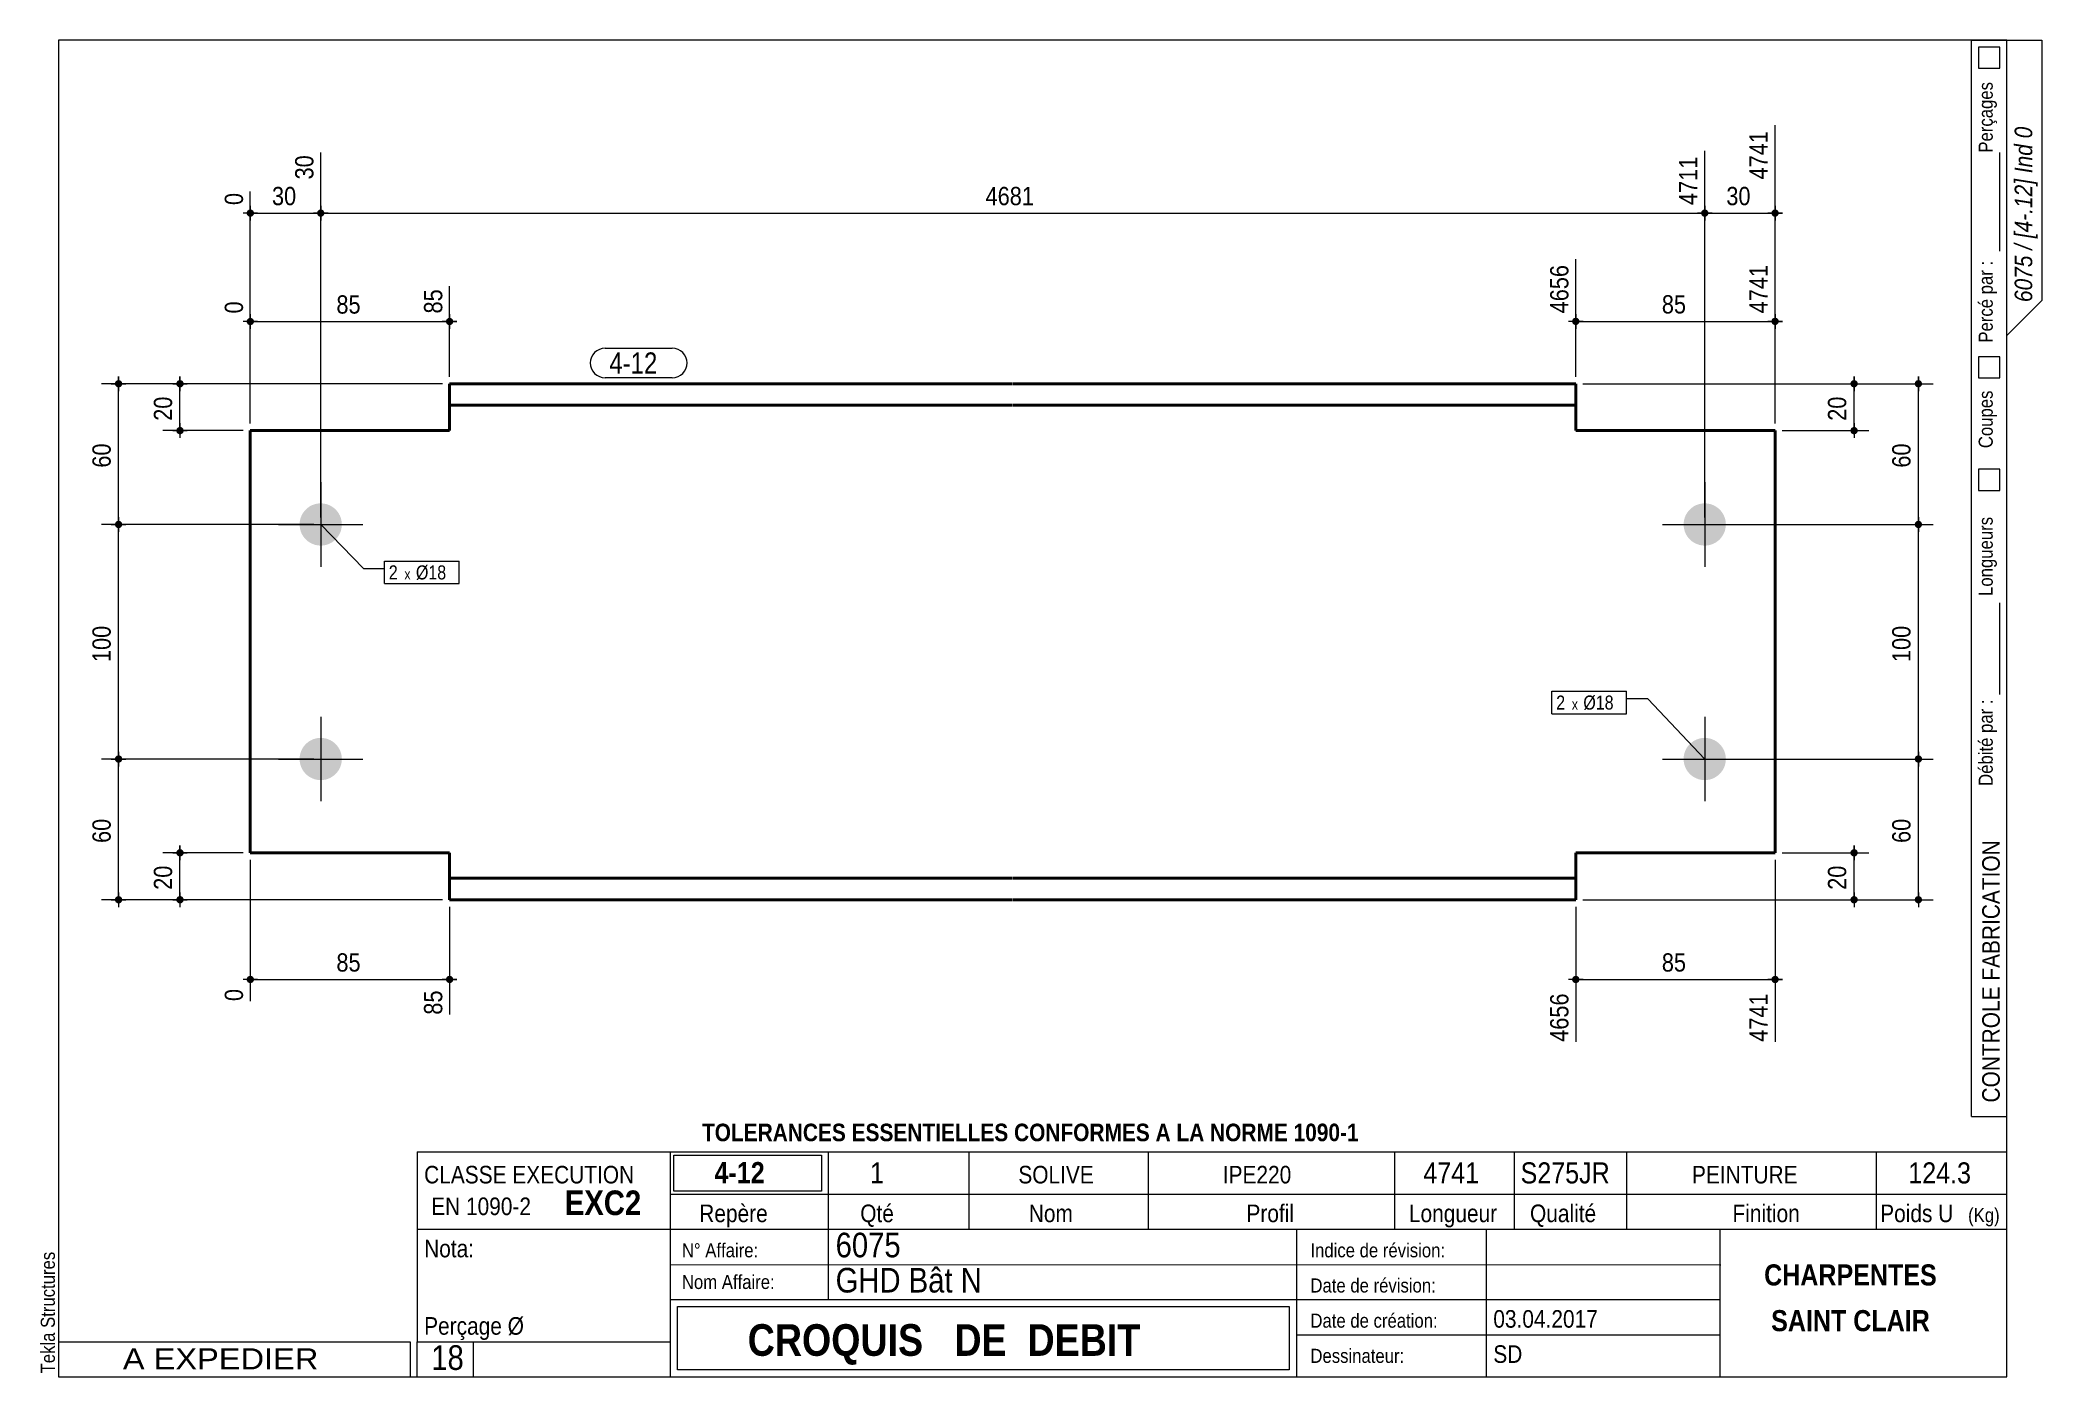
# Model space of a CAD drawing. Header units: millimetres. Extents: x 2 to 287, y 5 to 195.
import ezdxf

# ---------------------------------------------------------------- set-up
doc = ezdxf.new("R2010")
doc.units = ezdxf.units.MM
doc.linetypes.add('CACHE2', pattern=[1.190625, 0.79375, -0.396875])
for name, color, linetype, lineweight in [('Autre type objet', 1, 'Continuous', 0), ('Boulon', 7, 'Continuous', 0), ('Cache', 7, 'Continuous', 0), ('Cotation', 7, 'Continuous', 0), ('Désignation boulon', 3, 'Continuous', 0), ('Feuille dessin', 5, 'Continuous', 0), ('Piece', 2, 'Continuous', 0), ('Repère pièce', 3, 'Continuous', 0)]:
    doc.layers.add(name, color=color, linetype=linetype, lineweight=lineweight)
doc.styles.add('ARIAL', font='ARIAL.TTF')
doc.styles.add('ARIAL_BOLD', font='ARIALBD.TTF')
doc.styles.add('ARIAL_ITALIC', font='ARIALI.TTF')
doc.styles.add('ARIAL_NARROW', font='ARIAL.TTF')
doc.styles.add('COMIC_SANS_MS', font='COMIC.TTF')

# ---------------------------------------------------------------- blocks, each defined once
blk = doc.blocks.new('*A1')
at = {"layer": 'Boulon'}
for points in [[(236.06, 126.23), (236.06, 126.3), (236.07, 126.38), (236.07, 126.45), (236.08, 126.52), (236.09, 126.6), (236.1, 126.67), (236.11, 126.74), (236.13, 126.81), (236.15, 126.88), (236.17, 126.96), (236.19, 127.03), (236.21, 127.1), (236.23, 127.17), (236.26, 127.23), (236.29, 127.3), (236.31, 127.37), (236.35, 127.44), (236.38, 127.5), (236.41, 127.57), (236.45, 127.63), (236.48, 127.7), (236.52, 127.76), (236.56, 127.82), (236.6, 127.88), (236.65, 127.94), (236.69, 128), (236.74, 128.06), (236.79, 128.11), (236.83, 128.17), (236.88, 128.22), (236.94, 128.28), (236.99, 128.33), (237.04, 128.38), (237.1, 128.43), (237.15, 128.47), (237.21, 128.52), (237.27, 128.56), (237.33, 128.61), (237.39, 128.65), (237.45, 128.69), (237.51, 128.73), (237.58, 128.77), (237.64, 128.8), (237.71, 128.83), (237.77, 128.87), (237.84, 128.9), (237.91, 128.93), (237.98, 128.95), (238.05, 128.98), (238.12, 129), (238.19, 129.03), (238.26, 129.05), (238.33, 129.07), (238.4, 129.08), (238.47, 129.1), (238.54, 129.11), (238.62, 129.12), (238.69, 129.13), (238.76, 129.14), (238.84, 129.15), (238.91, 129.15), (238.98, 129.15), (239.06, 129.15), (239.13, 129.15), (239.2, 129.15), (239.28, 129.15), (239.35, 129.14), (239.42, 129.13), (239.5, 129.12), (239.57, 129.11), (239.64, 129.1), (239.71, 129.08), (239.79, 129.07), (239.86, 129.05), (239.93, 129.03), (240, 129), (240.07, 128.98), (240.14, 128.95), (240.21, 128.93), (240.27, 128.9), (240.34, 128.87), (240.41, 128.83), (240.47, 128.8), (240.54, 128.77), (240.6, 128.73), (240.66, 128.69), (240.72, 128.65), (240.78, 128.61), (240.84, 128.56), (240.9, 128.52), (240.96, 128.47), (241.02, 128.43), (241.07, 128.38), (241.13, 128.33), (241.18, 128.28), (241.23, 128.22), (241.28, 128.17), (241.33, 128.11), (241.38, 128.06), (241.42, 128), (241.47, 127.94), (241.51, 127.88), (241.55, 127.82), (241.59, 127.76), (241.63, 127.7), (241.67, 127.63), (241.7, 127.57), (241.74, 127.5), (241.77, 127.44), (241.8, 127.37), (241.83, 127.3), (241.86, 127.23), (241.88, 127.17), (241.91, 127.1), (241.93, 127.03), (241.95, 126.96), (241.97, 126.88), (241.98, 126.81), (242, 126.74), (242.01, 126.67), (242.02, 126.6), (242.03, 126.52), (242.04, 126.45), (242.05, 126.38), (242.05, 126.3), (242.06, 126.23), (242.06, 126.15), (242.06, 126.08), (242.05, 126.01), (242.05, 125.93), (242.04, 125.86), (242.03, 125.79), (242.02, 125.71), (242.01, 125.64), (242, 125.57), (241.98, 125.5), (241.97, 125.43), (241.95, 125.35), (241.93, 125.28), (241.91, 125.21), (241.88, 125.14), (241.86, 125.08), (241.83, 125.01), (241.8, 124.94), (241.77, 124.87), (241.74, 124.81), (241.7, 124.74), (241.67, 124.68), (241.63, 124.61), (241.59, 124.55), (241.55, 124.49), (241.51, 124.43), (241.47, 124.37), (241.42, 124.31), (241.38, 124.25), (241.33, 124.2), (241.28, 124.14), (241.23, 124.09), (241.18, 124.03), (241.13, 123.98), (241.07, 123.93), (241.02, 123.88), (240.96, 123.84), (240.9, 123.79), (240.84, 123.75), (240.78, 123.7), (240.72, 123.66), (240.66, 123.62), (240.6, 123.58), (240.54, 123.54), (240.47, 123.51), (240.41, 123.48), (240.34, 123.44), (240.27, 123.41), (240.21, 123.38), (240.14, 123.36), (240.07, 123.33), (240, 123.31), (239.93, 123.28), (239.86, 123.26), (239.79, 123.24), (239.71, 123.23), (239.64, 123.21), (239.57, 123.2), (239.5, 123.19), (239.42, 123.18), (239.35, 123.17), (239.28, 123.16), (239.2, 123.16), (239.13, 123.16), (239.06, 123.15), (238.98, 123.16), (238.91, 123.16), (238.84, 123.16), (238.76, 123.17), (238.69, 123.18), (238.62, 123.19), (238.54, 123.2), (238.47, 123.21), (238.4, 123.23), (238.33, 123.24), (238.26, 123.26), (238.19, 123.28), (238.12, 123.31), (238.05, 123.33), (237.98, 123.36), (237.91, 123.38), (237.84, 123.41), (237.77, 123.44), (237.71, 123.48), (237.64, 123.51), (237.58, 123.54), (237.51, 123.58), (237.45, 123.62), (237.39, 123.66), (237.33, 123.7), (237.27, 123.75), (237.21, 123.79), (237.15, 123.84), (237.1, 123.88), (237.04, 123.93), (236.99, 123.98), (236.94, 124.03), (236.88, 124.09), (236.83, 124.14), (236.79, 124.2), (236.74, 124.25), (236.69, 124.31), (236.65, 124.37), (236.6, 124.43), (236.56, 124.49), (236.52, 124.55), (236.48, 124.61), (236.45, 124.68), (236.41, 124.74), (236.38, 124.81), (236.35, 124.87), (236.31, 124.94), (236.29, 125.01), (236.26, 125.08), (236.23, 125.14), (236.21, 125.21), (236.19, 125.28), (236.17, 125.35), (236.15, 125.43), (236.13, 125.5), (236.11, 125.57), (236.1, 125.64), (236.09, 125.71), (236.08, 125.79), (236.07, 125.86), (236.07, 125.93), (236.06, 126.01), (236.06, 126.08), (236.06, 126.15)], [(236.06, 92.9), (236.06, 92.97), (236.07, 93.04), (236.07, 93.12), (236.08, 93.19), (236.09, 93.26), (236.1, 93.33), (236.11, 93.41), (236.13, 93.48), (236.15, 93.55), (236.17, 93.62), (236.19, 93.69), (236.21, 93.76), (236.23, 93.83), (236.26, 93.9), (236.29, 93.97), (236.31, 94.04), (236.35, 94.1), (236.38, 94.17), (236.41, 94.24), (236.45, 94.3), (236.48, 94.36), (236.52, 94.43), (236.56, 94.49), (236.6, 94.55), (236.65, 94.61), (236.69, 94.67), (236.74, 94.72), (236.79, 94.78), (236.83, 94.84), (236.88, 94.89), (236.94, 94.94), (236.99, 94.99), (237.04, 95.04), (237.1, 95.09), (237.15, 95.14), (237.21, 95.19), (237.27, 95.23), (237.33, 95.27), (237.39, 95.32), (237.45, 95.36), (237.51, 95.39), (237.58, 95.43), (237.64, 95.47), (237.71, 95.5), (237.77, 95.53), (237.84, 95.56), (237.91, 95.59), (237.98, 95.62), (238.05, 95.65), (238.12, 95.67), (238.19, 95.69), (238.26, 95.71), (238.33, 95.73), (238.4, 95.75), (238.47, 95.76), (238.54, 95.78), (238.62, 95.79), (238.69, 95.8), (238.76, 95.81), (238.84, 95.81), (238.91, 95.82), (238.98, 95.82), (239.06, 95.82), (239.13, 95.82), (239.2, 95.82), (239.28, 95.81), (239.35, 95.81), (239.42, 95.8), (239.5, 95.79), (239.57, 95.78), (239.64, 95.76), (239.71, 95.75), (239.79, 95.73), (239.86, 95.71), (239.93, 95.69), (240, 95.67), (240.07, 95.65), (240.14, 95.62), (240.21, 95.59), (240.27, 95.56), (240.34, 95.53), (240.41, 95.5), (240.47, 95.47), (240.54, 95.43), (240.6, 95.39), (240.66, 95.36), (240.72, 95.32), (240.78, 95.27), (240.84, 95.23), (240.9, 95.19), (240.96, 95.14), (241.02, 95.09), (241.07, 95.04), (241.13, 94.99), (241.18, 94.94), (241.23, 94.89), (241.28, 94.84), (241.33, 94.78), (241.38, 94.72), (241.42, 94.67), (241.47, 94.61), (241.51, 94.55), (241.55, 94.49), (241.59, 94.43), (241.63, 94.36), (241.67, 94.3), (241.7, 94.24), (241.74, 94.17), (241.77, 94.1), (241.8, 94.04), (241.83, 93.97), (241.86, 93.9), (241.88, 93.83), (241.91, 93.76), (241.93, 93.69), (241.95, 93.62), (241.97, 93.55), (241.98, 93.48), (242, 93.41), (242.01, 93.33), (242.02, 93.26), (242.03, 93.19), (242.04, 93.12), (242.05, 93.04), (242.05, 92.97), (242.06, 92.9), (242.06, 92.82), (242.06, 92.75), (242.05, 92.67), (242.05, 92.6), (242.04, 92.53), (242.03, 92.45), (242.02, 92.38), (242.01, 92.31), (242, 92.24), (241.98, 92.16), (241.97, 92.09), (241.95, 92.02), (241.93, 91.95), (241.91, 91.88), (241.88, 91.81), (241.86, 91.74), (241.83, 91.67), (241.8, 91.61), (241.77, 91.54), (241.74, 91.47), (241.7, 91.41), (241.67, 91.34), (241.63, 91.28), (241.59, 91.22), (241.55, 91.15), (241.51, 91.09), (241.47, 91.03), (241.42, 90.98), (241.38, 90.92), (241.33, 90.86), (241.28, 90.81), (241.23, 90.75), (241.18, 90.7), (241.13, 90.65), (241.07, 90.6), (241.02, 90.55), (240.96, 90.5), (240.9, 90.46), (240.84, 90.41), (240.78, 90.37), (240.72, 90.33), (240.66, 90.29), (240.6, 90.25), (240.54, 90.21), (240.47, 90.18), (240.41, 90.14), (240.34, 90.11), (240.27, 90.08), (240.21, 90.05), (240.14, 90.02), (240.07, 90), (240, 89.97), (239.93, 89.95), (239.86, 89.93), (239.79, 89.91), (239.71, 89.89), (239.64, 89.88), (239.57, 89.87), (239.5, 89.85), (239.42, 89.84), (239.35, 89.84), (239.28, 89.83), (239.2, 89.83), (239.13, 89.82), (239.06, 89.82), (238.98, 89.82), (238.91, 89.83), (238.84, 89.83), (238.76, 89.84), (238.69, 89.84), (238.62, 89.85), (238.54, 89.87), (238.47, 89.88), (238.4, 89.89), (238.33, 89.91), (238.26, 89.93), (238.19, 89.95), (238.12, 89.97), (238.05, 90), (237.98, 90.02), (237.91, 90.05), (237.84, 90.08), (237.77, 90.11), (237.71, 90.14), (237.64, 90.18), (237.58, 90.21), (237.51, 90.25), (237.45, 90.29), (237.39, 90.33), (237.33, 90.37), (237.27, 90.41), (237.21, 90.46), (237.15, 90.5), (237.1, 90.55), (237.04, 90.6), (236.99, 90.65), (236.94, 90.7), (236.88, 90.75), (236.83, 90.81), (236.79, 90.86), (236.74, 90.92), (236.69, 90.98), (236.65, 91.03), (236.6, 91.09), (236.56, 91.15), (236.52, 91.22), (236.48, 91.28), (236.45, 91.34), (236.41, 91.41), (236.38, 91.47), (236.35, 91.54), (236.31, 91.61), (236.29, 91.67), (236.26, 91.74), (236.23, 91.81), (236.21, 91.88), (236.19, 91.95), (236.17, 92.02), (236.15, 92.09), (236.13, 92.16), (236.11, 92.24), (236.1, 92.31), (236.09, 92.38), (236.08, 92.45), (236.07, 92.53), (236.07, 92.6), (236.06, 92.67), (236.06, 92.75), (236.06, 92.82)]]:
    blk.add_hatch(color=256, dxfattribs=at).paths.add_polyline_path(points, flags=17)
at = {"layer": 'Boulon', "linetype": 'Continuous', "lineweight": 0}
for p, q in [((239.06, 132.15), (239.06, 120.15)), ((233.06, 126.15), (245.06, 126.15)), ((239.06, 98.82), (239.06, 86.82)), ((233.06, 92.82), (245.06, 92.82))]:
    blk.add_line(p, q, dxfattribs=at)
blk = doc.blocks.new('*A2')
at = {"layer": 'Boulon'}
for points in [[(39.3, 126.23), (39.3, 126.3), (39.3, 126.38), (39.31, 126.45), (39.32, 126.52), (39.33, 126.6), (39.34, 126.67), (39.35, 126.74), (39.37, 126.81), (39.39, 126.88), (39.41, 126.96), (39.43, 127.03), (39.45, 127.1), (39.47, 127.17), (39.5, 127.23), (39.53, 127.3), (39.55, 127.37), (39.58, 127.44), (39.62, 127.5), (39.65, 127.57), (39.69, 127.63), (39.72, 127.7), (39.76, 127.76), (39.8, 127.82), (39.84, 127.88), (39.89, 127.94), (39.93, 128), (39.98, 128.06), (40.03, 128.11), (40.07, 128.17), (40.12, 128.22), (40.18, 128.28), (40.23, 128.33), (40.28, 128.38), (40.34, 128.43), (40.39, 128.47), (40.45, 128.52), (40.51, 128.56), (40.57, 128.61), (40.63, 128.65), (40.69, 128.69), (40.75, 128.73), (40.82, 128.77), (40.88, 128.8), (40.95, 128.83), (41.01, 128.87), (41.08, 128.9), (41.15, 128.93), (41.22, 128.95), (41.29, 128.98), (41.36, 129), (41.43, 129.03), (41.5, 129.05), (41.57, 129.07), (41.64, 129.08), (41.71, 129.1), (41.78, 129.11), (41.86, 129.12), (41.93, 129.13), (42, 129.14), (42.08, 129.15), (42.15, 129.15), (42.22, 129.15), (42.3, 129.15), (42.37, 129.15), (42.44, 129.15), (42.52, 129.15), (42.59, 129.14), (42.66, 129.13), (42.74, 129.12), (42.81, 129.11), (42.88, 129.1), (42.95, 129.08), (43.03, 129.07), (43.1, 129.05), (43.17, 129.03), (43.24, 129), (43.31, 128.98), (43.38, 128.95), (43.44, 128.93), (43.51, 128.9), (43.58, 128.87), (43.65, 128.83), (43.71, 128.8), (43.78, 128.77), (43.84, 128.73), (43.9, 128.69), (43.96, 128.65), (44.02, 128.61), (44.08, 128.56), (44.14, 128.52), (44.2, 128.47), (44.26, 128.43), (44.31, 128.38), (44.37, 128.33), (44.42, 128.28), (44.47, 128.22), (44.52, 128.17), (44.57, 128.11), (44.62, 128.06), (44.66, 128), (44.71, 127.94), (44.75, 127.88), (44.79, 127.82), (44.83, 127.76), (44.87, 127.7), (44.91, 127.63), (44.94, 127.57), (44.98, 127.5), (45.01, 127.44), (45.04, 127.37), (45.07, 127.3), (45.1, 127.23), (45.12, 127.17), (45.15, 127.1), (45.17, 127.03), (45.19, 126.96), (45.21, 126.88), (45.22, 126.81), (45.24, 126.74), (45.25, 126.67), (45.26, 126.6), (45.27, 126.52), (45.28, 126.45), (45.29, 126.38), (45.29, 126.3), (45.3, 126.23), (45.3, 126.15), (45.3, 126.08), (45.29, 126.01), (45.29, 125.93), (45.28, 125.86), (45.27, 125.79), (45.26, 125.71), (45.25, 125.64), (45.24, 125.57), (45.22, 125.5), (45.21, 125.43), (45.19, 125.35), (45.17, 125.28), (45.15, 125.21), (45.12, 125.14), (45.1, 125.08), (45.07, 125.01), (45.04, 124.94), (45.01, 124.87), (44.98, 124.81), (44.94, 124.74), (44.91, 124.68), (44.87, 124.61), (44.83, 124.55), (44.79, 124.49), (44.75, 124.43), (44.71, 124.37), (44.66, 124.31), (44.62, 124.25), (44.57, 124.2), (44.52, 124.14), (44.47, 124.09), (44.42, 124.03), (44.37, 123.98), (44.31, 123.93), (44.26, 123.88), (44.2, 123.84), (44.14, 123.79), (44.08, 123.75), (44.02, 123.7), (43.96, 123.66), (43.9, 123.62), (43.84, 123.58), (43.78, 123.54), (43.71, 123.51), (43.65, 123.48), (43.58, 123.44), (43.51, 123.41), (43.44, 123.38), (43.38, 123.36), (43.31, 123.33), (43.24, 123.31), (43.17, 123.28), (43.1, 123.26), (43.03, 123.24), (42.95, 123.23), (42.88, 123.21), (42.81, 123.2), (42.74, 123.19), (42.66, 123.18), (42.59, 123.17), (42.52, 123.16), (42.44, 123.16), (42.37, 123.16), (42.3, 123.15), (42.22, 123.16), (42.15, 123.16), (42.08, 123.16), (42, 123.17), (41.93, 123.18), (41.86, 123.19), (41.78, 123.2), (41.71, 123.21), (41.64, 123.23), (41.57, 123.24), (41.5, 123.26), (41.43, 123.28), (41.36, 123.31), (41.29, 123.33), (41.22, 123.36), (41.15, 123.38), (41.08, 123.41), (41.01, 123.44), (40.95, 123.48), (40.88, 123.51), (40.82, 123.54), (40.75, 123.58), (40.69, 123.62), (40.63, 123.66), (40.57, 123.7), (40.51, 123.75), (40.45, 123.79), (40.39, 123.84), (40.34, 123.88), (40.28, 123.93), (40.23, 123.98), (40.18, 124.03), (40.12, 124.09), (40.07, 124.14), (40.03, 124.2), (39.98, 124.25), (39.93, 124.31), (39.89, 124.37), (39.84, 124.43), (39.8, 124.49), (39.76, 124.55), (39.72, 124.61), (39.69, 124.68), (39.65, 124.74), (39.62, 124.81), (39.58, 124.87), (39.55, 124.94), (39.53, 125.01), (39.5, 125.08), (39.47, 125.14), (39.45, 125.21), (39.43, 125.28), (39.41, 125.35), (39.39, 125.43), (39.37, 125.5), (39.35, 125.57), (39.34, 125.64), (39.33, 125.71), (39.32, 125.79), (39.31, 125.86), (39.3, 125.93), (39.3, 126.01), (39.3, 126.08), (39.3, 126.15)], [(39.3, 92.9), (39.3, 92.97), (39.3, 93.04), (39.31, 93.12), (39.32, 93.19), (39.33, 93.26), (39.34, 93.33), (39.35, 93.41), (39.37, 93.48), (39.39, 93.55), (39.41, 93.62), (39.43, 93.69), (39.45, 93.76), (39.47, 93.83), (39.5, 93.9), (39.53, 93.97), (39.55, 94.04), (39.58, 94.1), (39.62, 94.17), (39.65, 94.24), (39.69, 94.3), (39.72, 94.36), (39.76, 94.43), (39.8, 94.49), (39.84, 94.55), (39.89, 94.61), (39.93, 94.67), (39.98, 94.72), (40.03, 94.78), (40.07, 94.84), (40.12, 94.89), (40.18, 94.94), (40.23, 94.99), (40.28, 95.04), (40.34, 95.09), (40.39, 95.14), (40.45, 95.19), (40.51, 95.23), (40.57, 95.27), (40.63, 95.32), (40.69, 95.36), (40.75, 95.39), (40.82, 95.43), (40.88, 95.47), (40.95, 95.5), (41.01, 95.53), (41.08, 95.56), (41.15, 95.59), (41.22, 95.62), (41.29, 95.65), (41.36, 95.67), (41.43, 95.69), (41.5, 95.71), (41.57, 95.73), (41.64, 95.75), (41.71, 95.76), (41.78, 95.78), (41.86, 95.79), (41.93, 95.8), (42, 95.81), (42.08, 95.81), (42.15, 95.82), (42.22, 95.82), (42.3, 95.82), (42.37, 95.82), (42.44, 95.82), (42.52, 95.81), (42.59, 95.81), (42.66, 95.8), (42.74, 95.79), (42.81, 95.78), (42.88, 95.76), (42.95, 95.75), (43.03, 95.73), (43.1, 95.71), (43.17, 95.69), (43.24, 95.67), (43.31, 95.65), (43.38, 95.62), (43.44, 95.59), (43.51, 95.56), (43.58, 95.53), (43.65, 95.5), (43.71, 95.47), (43.78, 95.43), (43.84, 95.39), (43.9, 95.36), (43.96, 95.32), (44.02, 95.27), (44.08, 95.23), (44.14, 95.19), (44.2, 95.14), (44.26, 95.09), (44.31, 95.04), (44.37, 94.99), (44.42, 94.94), (44.47, 94.89), (44.52, 94.84), (44.57, 94.78), (44.62, 94.72), (44.66, 94.67), (44.71, 94.61), (44.75, 94.55), (44.79, 94.49), (44.83, 94.43), (44.87, 94.36), (44.91, 94.3), (44.94, 94.24), (44.98, 94.17), (45.01, 94.1), (45.04, 94.04), (45.07, 93.97), (45.1, 93.9), (45.12, 93.83), (45.15, 93.76), (45.17, 93.69), (45.19, 93.62), (45.21, 93.55), (45.22, 93.48), (45.24, 93.41), (45.25, 93.33), (45.26, 93.26), (45.27, 93.19), (45.28, 93.12), (45.29, 93.04), (45.29, 92.97), (45.3, 92.9), (45.3, 92.82), (45.3, 92.75), (45.29, 92.67), (45.29, 92.6), (45.28, 92.53), (45.27, 92.45), (45.26, 92.38), (45.25, 92.31), (45.24, 92.24), (45.22, 92.16), (45.21, 92.09), (45.19, 92.02), (45.17, 91.95), (45.15, 91.88), (45.12, 91.81), (45.1, 91.74), (45.07, 91.67), (45.04, 91.61), (45.01, 91.54), (44.98, 91.47), (44.94, 91.41), (44.91, 91.34), (44.87, 91.28), (44.83, 91.22), (44.79, 91.15), (44.75, 91.09), (44.71, 91.03), (44.66, 90.98), (44.62, 90.92), (44.57, 90.86), (44.52, 90.81), (44.47, 90.75), (44.42, 90.7), (44.37, 90.65), (44.31, 90.6), (44.26, 90.55), (44.2, 90.5), (44.14, 90.46), (44.08, 90.41), (44.02, 90.37), (43.96, 90.33), (43.9, 90.29), (43.84, 90.25), (43.78, 90.21), (43.71, 90.18), (43.65, 90.14), (43.58, 90.11), (43.51, 90.08), (43.44, 90.05), (43.38, 90.02), (43.31, 90), (43.24, 89.97), (43.17, 89.95), (43.1, 89.93), (43.03, 89.91), (42.95, 89.89), (42.88, 89.88), (42.81, 89.87), (42.74, 89.85), (42.66, 89.84), (42.59, 89.84), (42.52, 89.83), (42.44, 89.83), (42.37, 89.82), (42.3, 89.82), (42.22, 89.82), (42.15, 89.83), (42.08, 89.83), (42, 89.84), (41.93, 89.84), (41.86, 89.85), (41.78, 89.87), (41.71, 89.88), (41.64, 89.89), (41.57, 89.91), (41.5, 89.93), (41.43, 89.95), (41.36, 89.97), (41.29, 90), (41.22, 90.02), (41.15, 90.05), (41.08, 90.08), (41.01, 90.11), (40.95, 90.14), (40.88, 90.18), (40.82, 90.21), (40.75, 90.25), (40.69, 90.29), (40.63, 90.33), (40.57, 90.37), (40.51, 90.41), (40.45, 90.46), (40.39, 90.5), (40.34, 90.55), (40.28, 90.6), (40.23, 90.65), (40.18, 90.7), (40.12, 90.75), (40.07, 90.81), (40.03, 90.86), (39.98, 90.92), (39.93, 90.98), (39.89, 91.03), (39.84, 91.09), (39.8, 91.15), (39.76, 91.22), (39.72, 91.28), (39.69, 91.34), (39.65, 91.41), (39.62, 91.47), (39.58, 91.54), (39.55, 91.61), (39.53, 91.67), (39.5, 91.74), (39.47, 91.81), (39.45, 91.88), (39.43, 91.95), (39.41, 92.02), (39.39, 92.09), (39.37, 92.16), (39.35, 92.24), (39.34, 92.31), (39.33, 92.38), (39.32, 92.45), (39.31, 92.53), (39.3, 92.6), (39.3, 92.67), (39.3, 92.75), (39.3, 92.82)]]:
    blk.add_hatch(color=256, dxfattribs=at).paths.add_polyline_path(points, flags=17)
at = {"layer": 'Boulon', "linetype": 'Continuous', "lineweight": 0}
for p, q in [((42.3, 132.15), (42.3, 120.15)), ((36.3, 126.15), (48.3, 126.15)), ((42.3, 98.82), (42.3, 86.82)), ((36.3, 92.82), (48.3, 92.82))]:
    blk.add_line(p, q, dxfattribs=at)
blk = doc.blocks.new('*A3')
at = {"layer": 'Cache', "color": 7, "linetype": 'CACHE2', "lineweight": 20}
blk.add_line((249.057528, 79.488285), (249.057528, 139.488285), dxfattribs=at)
at = {"layer": 'Piece', "color": 2, "linetype": 'Continuous', "lineweight": 40}
for p, q in [((60.624344, 139.488285), (60.624344, 146.154952)), ((140.624344, 146.154952), (60.624344, 146.154952)), ((220.724344, 146.154952), (140.724344, 146.154952)), ((220.724344, 146.154952), (220.724344, 139.488285)), ((140.624344, 143.088285), (60.624344, 143.088285)), ((220.724344, 143.088285), (140.724344, 143.088285)), ((32.290197, 139.488285), (60.624344, 139.488285)), ((32.290197, 79.488285), (32.290197, 139.488285)), ((220.724344, 139.488285), (249.057677, 139.488285)), ((249.057528, 139.488285), (249.057677, 139.488285)), ((249.057677, 79.488285), (249.057677, 139.488285)), ((60.624344, 79.488285), (32.290197, 79.488285)), ((60.624344, 75.888285), (60.624344, 79.488285)), ((249.057677, 79.488285), (220.724344, 79.488285)), ((220.724344, 79.488285), (220.724344, 75.888285)), ((249.057677, 79.488285), (249.057528, 79.488285)), ((60.624344, 72.821618), (60.624344, 75.888285)), ((140.624344, 75.888285), (60.624344, 75.888285)), ((220.724344, 75.888285), (140.724344, 75.888285)), ((220.724344, 72.821618), (220.724344, 75.888285)), ((140.624344, 72.821618), (60.624344, 72.821618)), ((220.724344, 72.821618), (140.724344, 72.821618))]:
    blk.add_line(p, q, dxfattribs=at)
blk = doc.blocks.new('*A4')
at = {"layer": 'Feuille dessin', "linetype": 'Continuous', "lineweight": 0}
for p, q in [((282, 195), (5, 195)), ((5, 195), (5, 5)), ((282, 5), (282, 195)), ((5, 5), (282, 5))]:
    blk.add_line(p, q, dxfattribs=at)
at = {"layer": 'Feuille dessin', "style": 'ARIAL', "width": 0.85}
blk.add_text('Tekla Structures', height=2, rotation=90, dxfattribs=at).set_placement((4.5, 5.5))
blk = doc.blocks.new('*A5')
at = {"layer": 'Autre type objet', "linetype": 'Continuous', "lineweight": 0}
for p, q in [((277, 42), (277, 195)), ((277, 195), (287, 195)), ((278, 194), (278, 191)), ((281, 194), (278, 194)), ((281, 191), (281, 194)), ((282, 42), (282, 195)), ((287, 195), (287, 158)), ((278, 191), (281, 191)), ((281, 165), (281, 179)), ((287, 158), (282, 153)), ((278, 150), (278, 147)), ((281, 150), (278, 150)), ((281, 147), (281, 150)), ((278, 147), (281, 147)), ((278, 134), (278, 131)), ((281, 134), (278, 134)), ((281, 131), (281, 134)), ((278, 131), (281, 131)), ((281, 102), (281, 115)), ((277, 42), (282, 42))]:
    blk.add_line(p, q, dxfattribs=at)
at = {"layer": 'Autre type objet', "width": 0.85}
for s, height, style, p in [('Perçages', 2, 'ARIAL', (280, 179)), ('6075 / [4-.12] Ind 0', 2.5, 'ARIAL_ITALIC', (285.619109, 157.760245)), ('Percé par :', 2, 'ARIAL', (280, 152)), ('Coupes', 2, 'ARIAL', (280, 137)), ('Longueurs', 2, 'ARIAL', (280, 116)), ('Débité par :', 2, 'ARIAL', (280, 89)), ('CONTROLE FABRICATION', 2.5, 'ARIAL', (281, 44))]:
    blk.add_text(s, height=height, rotation=90, dxfattribs=dict(at, style=style)).set_placement(p)
blk = doc.blocks.new('*A6')
at = {"layer": 'Autre type objet', "linetype": 'Continuous', "lineweight": 0}
for p, q in [((56, 37), (92, 37)), ((56, 37), (56, 10)), ((92, 37), (92, 10)), ((56, 26), (92, 26)), ((56, 10), (92, 10)), ((56, 5), (56, 10)), ((64, 5), (64, 10)), ((56, 5), (64, 5))]:
    blk.add_line(p, q, dxfattribs=at)
at = {"layer": 'Autre type objet', "width": 0.85}
for s, height, style, p in [('CLASSE EXECUTION', 2.5, 'ARIAL', (57, 32.5)), ('EXC2', 3.5, 'ARIAL_BOLD', (77, 28)), ('EN 1090-2', 2.5, 'ARIAL', (58, 28)), ('Nota:', 2.5, 'ARIAL', (57, 22)), ('Perçage Ø', 2.5, 'ARIAL', (57, 11)), ('18', 3.5, 'ARIAL_NARROW', (58.014234, 6))]:
    blk.add_text(s, height=height, dxfattribs=dict(at, style=style)).set_placement(p)
blk = doc.blocks.new('*A7')
at = {"layer": 'Autre type objet', "linetype": 'Continuous', "lineweight": 0}
for p, q in [((92, 37), (282, 37)), ((92, 37), (92, 31)), ((114.5, 31), (114.5, 37)), ((134.5, 31), (134.5, 37)), ((160, 31), (160, 37)), ((195, 31), (195, 37)), ((212, 31), (212, 37)), ((228, 31), (228, 37)), ((263.5, 31), (263.5, 37)), ((282, 31), (282, 37)), ((92.51953, 36.5), (113.5, 36.5)), ((92.51953, 31.394341), (92.51953, 36.5)), ((113.5, 36.5), (113.5, 31.394341)), ((113.5, 31.394341), (92.51953, 31.394341)), ((92, 31), (282, 31)), ((92, 31), (92, 5)), ((114.5, 16), (114.5, 31)), ((134.5, 26), (134.5, 31)), ((160, 26), (160, 31)), ((195, 26), (195, 31)), ((212, 26), (212, 31)), ((228, 26), (228, 31)), ((263.5, 26), (263.5, 31)), ((282, 5), (282, 31)), ((92, 26), (282, 26)), ((181, 26), (181, 5)), ((208, 26), (208, 5)), ((241.262466, 5), (241.262466, 26)), ((92, 21), (241.327069, 20.935451)), ((92, 16), (181, 16)), ((93, 15), (180, 15)), ((93, 6), (93, 15)), ((180, 15), (180, 6)), ((181, 16), (241.297815, 16.021151)), ((181, 11), (241.217807, 10.969512)), ((180, 6), (93, 6)), ((92, 5), (282, 5))]:
    blk.add_line(p, q, dxfattribs=at)
at = {"layer": 'Autre type objet', "width": 0.85}
for s, height, style, p in [('TOLERANCES ESSENTIELLES CONFORMES A LA NORME 1090-1', 2.5, 'ARIAL_BOLD', (96.5, 38.5)), ('4-12', 3, 'ARIAL_BOLD', (98.285724, 32.540141)), ('1', 3, 'ARIAL', (120.389893, 32.5)), ('SOLIVE', 2.5, 'ARIAL', (141.474609, 32.5)), ('IPE220', 2.5, 'ARIAL', (170.538574, 32.5)), ('4741', 3, 'ARIAL', (199.053223, 32.5)), ('S275JR', 3, 'ARIAL', (212.880127, 32.5)), ('PEINTURE', 2.5, 'ARIAL', (237.24646, 32.5)), ('124.3', 3, 'ARIAL', (267.997314, 32.5)), ('Repère', 2.5, 'ARIAL', (96.112978, 27)), ('Qté', 2.5, 'ARIAL', (119, 27)), ('Nom', 2.5, 'ARIAL', (142.961426, 27)), ('Profil', 2.5, 'ARIAL', (173.903564, 27)), ('Longueur', 2.5, 'ARIAL', (197, 27)), ('Qualité', 2.5, 'ARIAL', (214.218018, 27)), ('Finition', 2.5, 'ARIAL', (243, 27)), ('Poids U', 2.5, 'ARIAL', (264, 27)), ('(Kg)', 2, 'ARIAL', (276.5, 27)), ('N° Affaire:', 2, 'ARIAL', (93.640566, 22)), ('6075', 3.5, 'ARIAL', (115.5, 22)), ('Indice de révision:', 2, 'ARIAL', (183, 22)), ('GHD Bât N', 3.5, 'ARIAL', (115.5, 17)), ('CHARPENTES', 3, 'ARIAL_BOLD', (247.5, 18)), ('Nom Affaire:', 2, 'ARIAL', (93.640566, 17.5)), ('Date de révision:', 2, 'ARIAL', (183, 17)), ('03.04.2017', 2.5, 'ARIAL', (209, 12)), ('SAINT CLAIR', 3, 'ARIAL_BOLD', (248.5, 11.5)), ('CROQUIS   DE  DEBIT', 4.5, 'ARIAL_BOLD', (103, 8)), ('Date de création:', 2, 'ARIAL', (183, 12)), ('Dessinateur:', 2, 'ARIAL', (183, 7)), ('SD', 2.5, 'ARIAL', (209, 7))]:
    blk.add_text(s, height=height, dxfattribs=dict(at, style=style)).set_placement(p)
blk = doc.blocks.new('*A8')
at = {"layer": 'Autre type objet', "linetype": 'Continuous', "lineweight": 0}
for p, q in [((5, 10), (55, 10)), ((5, 10), (5, 5)), ((55, 10), (55, 5)), ((5, 5), (55, 5))]:
    blk.add_line(p, q, dxfattribs=at)
at = {"layer": 'Autre type objet', "style": 'ARIAL', "width": 1.105}
blk.add_text('A EXPEDIER', height=3, dxfattribs=at).set_placement((14.169647, 6.073465))
blk = doc.blocks.new('*A9')
at = {"layer": 'Cotation'}
for points in [[(13.53, 92.3), (13.51, 92.3), (13.48, 92.31), (13.46, 92.31), (13.43, 92.32), (13.41, 92.32), (13.38, 92.33), (13.36, 92.34), (13.34, 92.35), (13.31, 92.36), (13.29, 92.38), (13.27, 92.39), (13.25, 92.4), (13.23, 92.42), (13.21, 92.44), (13.19, 92.45), (13.17, 92.47), (13.16, 92.49), (13.14, 92.51), (13.13, 92.53), (13.11, 92.55), (13.1, 92.58), (13.09, 92.6), (13.08, 92.62), (13.07, 92.65), (13.06, 92.67), (13.05, 92.7), (13.05, 92.72), (13.04, 92.75), (13.04, 92.77), (13.04, 92.8), (13.04, 92.82), (13.04, 92.85), (13.04, 92.87), (13.04, 92.9), (13.05, 92.92), (13.05, 92.95), (13.06, 92.97), (13.07, 93), (13.08, 93.02), (13.09, 93.04), (13.1, 93.07), (13.11, 93.09), (13.13, 93.11), (13.14, 93.13), (13.16, 93.15), (13.17, 93.17), (13.19, 93.19), (13.21, 93.21), (13.23, 93.22), (13.25, 93.24), (13.27, 93.25), (13.29, 93.27), (13.31, 93.28), (13.34, 93.29), (13.36, 93.3), (13.38, 93.31), (13.41, 93.32), (13.43, 93.33), (13.46, 93.33), (13.48, 93.34), (13.51, 93.34), (13.53, 93.34), (13.56, 93.34), (13.58, 93.34), (13.61, 93.34), (13.63, 93.34), (13.66, 93.33), (13.68, 93.33), (13.71, 93.32), (13.73, 93.31), (13.76, 93.3), (13.78, 93.29), (13.8, 93.28), (13.83, 93.27), (13.85, 93.25), (13.87, 93.24), (13.89, 93.22), (13.91, 93.21), (13.93, 93.19), (13.94, 93.17), (13.96, 93.15), (13.98, 93.13), (13.99, 93.11), (14, 93.09), (14.02, 93.07), (14.03, 93.04), (14.04, 93.02), (14.05, 93), (14.06, 92.97), (14.06, 92.95), (14.07, 92.92), (14.07, 92.9), (14.08, 92.87), (14.08, 92.85), (14.08, 92.82), (14.08, 92.8), (14.08, 92.77), (14.07, 92.75), (14.07, 92.72), (14.06, 92.7), (14.06, 92.67), (14.05, 92.65), (14.04, 92.62), (14.03, 92.6), (14.02, 92.58), (14, 92.55), (13.99, 92.53), (13.98, 92.51), (13.96, 92.49), (13.94, 92.47), (13.93, 92.45), (13.91, 92.44), (13.89, 92.42), (13.87, 92.4), (13.85, 92.39), (13.83, 92.38), (13.8, 92.36), (13.78, 92.35), (13.76, 92.34), (13.73, 92.33), (13.71, 92.32), (13.68, 92.32), (13.66, 92.31), (13.63, 92.31), (13.61, 92.3), (13.58, 92.3), (13.56, 92.3)], [(13.53, 72.3), (13.51, 72.3), (13.48, 72.31), (13.46, 72.31), (13.43, 72.32), (13.41, 72.32), (13.38, 72.33), (13.36, 72.34), (13.34, 72.35), (13.31, 72.36), (13.29, 72.38), (13.27, 72.39), (13.25, 72.4), (13.23, 72.42), (13.21, 72.44), (13.19, 72.45), (13.17, 72.47), (13.16, 72.49), (13.14, 72.51), (13.13, 72.53), (13.11, 72.55), (13.1, 72.58), (13.09, 72.6), (13.08, 72.62), (13.07, 72.65), (13.06, 72.67), (13.05, 72.7), (13.05, 72.72), (13.04, 72.75), (13.04, 72.77), (13.04, 72.8), (13.04, 72.82), (13.04, 72.85), (13.04, 72.87), (13.04, 72.9), (13.05, 72.92), (13.05, 72.95), (13.06, 72.97), (13.07, 73), (13.08, 73.02), (13.09, 73.04), (13.1, 73.07), (13.11, 73.09), (13.13, 73.11), (13.14, 73.13), (13.16, 73.15), (13.17, 73.17), (13.19, 73.19), (13.21, 73.21), (13.23, 73.22), (13.25, 73.24), (13.27, 73.25), (13.29, 73.27), (13.31, 73.28), (13.34, 73.29), (13.36, 73.3), (13.38, 73.31), (13.41, 73.32), (13.43, 73.33), (13.46, 73.33), (13.48, 73.34), (13.51, 73.34), (13.53, 73.34), (13.56, 73.34), (13.58, 73.34), (13.61, 73.34), (13.63, 73.34), (13.66, 73.33), (13.68, 73.33), (13.71, 73.32), (13.73, 73.31), (13.76, 73.3), (13.78, 73.29), (13.8, 73.28), (13.83, 73.27), (13.85, 73.25), (13.87, 73.24), (13.89, 73.22), (13.91, 73.21), (13.93, 73.19), (13.94, 73.17), (13.96, 73.15), (13.98, 73.13), (13.99, 73.11), (14, 73.09), (14.02, 73.07), (14.03, 73.04), (14.04, 73.02), (14.05, 73), (14.06, 72.97), (14.06, 72.95), (14.07, 72.92), (14.07, 72.9), (14.08, 72.87), (14.08, 72.85), (14.08, 72.82), (14.08, 72.8), (14.08, 72.77), (14.07, 72.75), (14.07, 72.72), (14.06, 72.7), (14.06, 72.67), (14.05, 72.65), (14.04, 72.62), (14.03, 72.6), (14.02, 72.58), (14, 72.55), (13.99, 72.53), (13.98, 72.51), (13.96, 72.49), (13.94, 72.47), (13.93, 72.45), (13.91, 72.44), (13.89, 72.42), (13.87, 72.4), (13.85, 72.39), (13.83, 72.38), (13.8, 72.36), (13.78, 72.35), (13.76, 72.34), (13.73, 72.33), (13.71, 72.32), (13.68, 72.32), (13.66, 72.31), (13.63, 72.31), (13.61, 72.3), (13.58, 72.3), (13.56, 72.3)]]:
    blk.add_hatch(color=256, dxfattribs=at).paths.add_polyline_path(points, flags=17)
at = {"layer": 'Cotation', "linetype": 'Continuous', "lineweight": 0}
for p, q in [((41.3, 92.82), (11.14, 92.82)), ((12.52, 92.82), (14.6, 92.82)), ((13.56, 93.86), (13.56, 91.78)), ((13.56, 92.82), (13.56, 93.86)), ((13.56, 72.82), (13.56, 92.82)), ((59.62, 72.82), (11.14, 72.82)), ((12.52, 72.82), (14.6, 72.82)), ((13.56, 73.86), (13.56, 71.78)), ((13.56, 72.82), (13.56, 71.78))]:
    blk.add_line(p, q, dxfattribs=at)
at = {"layer": 'Cotation'}
for p in [(13.56, 92.82), (13.56, 72.82)]:
    blk.add_point(p, dxfattribs=at)
at = {"layer": 'Cotation', "style": 'ARIAL', "width": 0.85}
blk.add_text('60', height=2.6, rotation=90.0002, dxfattribs=at).set_placement((12.44, 80.89))
blk = doc.blocks.new('*A10')
at = {"layer": 'Cotation'}
for points in [[(13.53, 125.64), (13.51, 125.64), (13.48, 125.64), (13.46, 125.64), (13.43, 125.65), (13.41, 125.66), (13.38, 125.67), (13.36, 125.67), (13.34, 125.68), (13.31, 125.7), (13.29, 125.71), (13.27, 125.72), (13.25, 125.74), (13.23, 125.75), (13.21, 125.77), (13.19, 125.79), (13.17, 125.81), (13.16, 125.83), (13.14, 125.85), (13.13, 125.87), (13.11, 125.89), (13.1, 125.91), (13.09, 125.93), (13.08, 125.96), (13.07, 125.98), (13.06, 126), (13.05, 126.03), (13.05, 126.05), (13.04, 126.08), (13.04, 126.1), (13.04, 126.13), (13.04, 126.15), (13.04, 126.18), (13.04, 126.21), (13.04, 126.23), (13.05, 126.26), (13.05, 126.28), (13.06, 126.31), (13.07, 126.33), (13.08, 126.35), (13.09, 126.38), (13.1, 126.4), (13.11, 126.42), (13.13, 126.44), (13.14, 126.46), (13.16, 126.48), (13.17, 126.5), (13.19, 126.52), (13.21, 126.54), (13.23, 126.56), (13.25, 126.57), (13.27, 126.59), (13.29, 126.6), (13.31, 126.61), (13.34, 126.63), (13.36, 126.64), (13.38, 126.64), (13.41, 126.65), (13.43, 126.66), (13.46, 126.66), (13.48, 126.67), (13.51, 126.67), (13.53, 126.67), (13.56, 126.67), (13.58, 126.67), (13.61, 126.67), (13.63, 126.67), (13.66, 126.66), (13.68, 126.66), (13.71, 126.65), (13.73, 126.64), (13.76, 126.64), (13.78, 126.63), (13.8, 126.61), (13.83, 126.6), (13.85, 126.59), (13.87, 126.57), (13.89, 126.56), (13.91, 126.54), (13.93, 126.52), (13.94, 126.5), (13.96, 126.48), (13.98, 126.46), (13.99, 126.44), (14, 126.42), (14.02, 126.4), (14.03, 126.38), (14.04, 126.35), (14.05, 126.33), (14.06, 126.31), (14.06, 126.28), (14.07, 126.26), (14.07, 126.23), (14.08, 126.21), (14.08, 126.18), (14.08, 126.15), (14.08, 126.13), (14.08, 126.1), (14.07, 126.08), (14.07, 126.05), (14.06, 126.03), (14.06, 126), (14.05, 125.98), (14.04, 125.96), (14.03, 125.93), (14.02, 125.91), (14, 125.89), (13.99, 125.87), (13.98, 125.85), (13.96, 125.83), (13.94, 125.81), (13.93, 125.79), (13.91, 125.77), (13.89, 125.75), (13.87, 125.74), (13.85, 125.72), (13.83, 125.71), (13.8, 125.7), (13.78, 125.68), (13.76, 125.67), (13.73, 125.67), (13.71, 125.66), (13.68, 125.65), (13.66, 125.64), (13.63, 125.64), (13.61, 125.64), (13.58, 125.64), (13.56, 125.63)], [(13.53, 92.3), (13.51, 92.3), (13.48, 92.31), (13.46, 92.31), (13.43, 92.32), (13.41, 92.32), (13.38, 92.33), (13.36, 92.34), (13.34, 92.35), (13.31, 92.36), (13.29, 92.38), (13.27, 92.39), (13.25, 92.4), (13.23, 92.42), (13.21, 92.44), (13.19, 92.45), (13.17, 92.47), (13.16, 92.49), (13.14, 92.51), (13.13, 92.53), (13.11, 92.55), (13.1, 92.58), (13.09, 92.6), (13.08, 92.62), (13.07, 92.65), (13.06, 92.67), (13.05, 92.7), (13.05, 92.72), (13.04, 92.75), (13.04, 92.77), (13.04, 92.8), (13.04, 92.82), (13.04, 92.85), (13.04, 92.87), (13.04, 92.9), (13.05, 92.92), (13.05, 92.95), (13.06, 92.97), (13.07, 93), (13.08, 93.02), (13.09, 93.04), (13.1, 93.07), (13.11, 93.09), (13.13, 93.11), (13.14, 93.13), (13.16, 93.15), (13.17, 93.17), (13.19, 93.19), (13.21, 93.21), (13.23, 93.22), (13.25, 93.24), (13.27, 93.25), (13.29, 93.27), (13.31, 93.28), (13.34, 93.29), (13.36, 93.3), (13.38, 93.31), (13.41, 93.32), (13.43, 93.33), (13.46, 93.33), (13.48, 93.34), (13.51, 93.34), (13.53, 93.34), (13.56, 93.34), (13.58, 93.34), (13.61, 93.34), (13.63, 93.34), (13.66, 93.33), (13.68, 93.33), (13.71, 93.32), (13.73, 93.31), (13.76, 93.3), (13.78, 93.29), (13.8, 93.28), (13.83, 93.27), (13.85, 93.25), (13.87, 93.24), (13.89, 93.22), (13.91, 93.21), (13.93, 93.19), (13.94, 93.17), (13.96, 93.15), (13.98, 93.13), (13.99, 93.11), (14, 93.09), (14.02, 93.07), (14.03, 93.04), (14.04, 93.02), (14.05, 93), (14.06, 92.97), (14.06, 92.95), (14.07, 92.92), (14.07, 92.9), (14.08, 92.87), (14.08, 92.85), (14.08, 92.82), (14.08, 92.8), (14.08, 92.77), (14.07, 92.75), (14.07, 92.72), (14.06, 92.7), (14.06, 92.67), (14.05, 92.65), (14.04, 92.62), (14.03, 92.6), (14.02, 92.58), (14, 92.55), (13.99, 92.53), (13.98, 92.51), (13.96, 92.49), (13.94, 92.47), (13.93, 92.45), (13.91, 92.44), (13.89, 92.42), (13.87, 92.4), (13.85, 92.39), (13.83, 92.38), (13.8, 92.36), (13.78, 92.35), (13.76, 92.34), (13.73, 92.33), (13.71, 92.32), (13.68, 92.32), (13.66, 92.31), (13.63, 92.31), (13.61, 92.3), (13.58, 92.3), (13.56, 92.3)]]:
    blk.add_hatch(color=256, dxfattribs=at).paths.add_polyline_path(points, flags=17)
at = {"layer": 'Cotation', "linetype": 'Continuous', "lineweight": 0}
for p, q in [((41.3, 126.15), (11.14, 126.15)), ((12.52, 126.15), (14.6, 126.15)), ((13.56, 127.19), (13.56, 125.11)), ((13.56, 126.15), (13.56, 127.19)), ((13.56, 92.82), (13.56, 126.15)), ((41.3, 92.82), (11.14, 92.82)), ((12.52, 92.82), (14.6, 92.82)), ((13.56, 93.86), (13.56, 91.78)), ((13.56, 92.82), (13.56, 91.78))]:
    blk.add_line(p, q, dxfattribs=at)
at = {"layer": 'Cotation'}
for p in [(13.56, 126.15), (13.56, 92.82)]:
    blk.add_point(p, dxfattribs=at)
at = {"layer": 'Cotation', "style": 'ARIAL', "width": 0.85}
blk.add_text('100', height=2.6, rotation=90.0002, dxfattribs=at).set_placement((12.44, 106.6))
blk = doc.blocks.new('*A11')
at = {"layer": 'Cotation'}
for points in [[(13.53, 145.64), (13.51, 145.64), (13.48, 145.64), (13.46, 145.64), (13.43, 145.65), (13.41, 145.66), (13.38, 145.67), (13.36, 145.67), (13.34, 145.68), (13.31, 145.7), (13.29, 145.71), (13.27, 145.72), (13.25, 145.74), (13.23, 145.75), (13.21, 145.77), (13.19, 145.79), (13.17, 145.81), (13.16, 145.83), (13.14, 145.85), (13.13, 145.87), (13.11, 145.89), (13.1, 145.91), (13.09, 145.93), (13.08, 145.96), (13.07, 145.98), (13.06, 146), (13.05, 146.03), (13.05, 146.05), (13.04, 146.08), (13.04, 146.1), (13.04, 146.13), (13.04, 146.15), (13.04, 146.18), (13.04, 146.21), (13.04, 146.23), (13.05, 146.26), (13.05, 146.28), (13.06, 146.31), (13.07, 146.33), (13.08, 146.35), (13.09, 146.38), (13.1, 146.4), (13.11, 146.42), (13.13, 146.44), (13.14, 146.46), (13.16, 146.48), (13.17, 146.5), (13.19, 146.52), (13.21, 146.54), (13.23, 146.56), (13.25, 146.57), (13.27, 146.59), (13.29, 146.6), (13.31, 146.61), (13.34, 146.63), (13.36, 146.64), (13.38, 146.64), (13.41, 146.65), (13.43, 146.66), (13.46, 146.66), (13.48, 146.67), (13.51, 146.67), (13.53, 146.67), (13.56, 146.67), (13.58, 146.67), (13.61, 146.67), (13.63, 146.67), (13.66, 146.66), (13.68, 146.66), (13.71, 146.65), (13.73, 146.64), (13.76, 146.64), (13.78, 146.63), (13.8, 146.61), (13.83, 146.6), (13.85, 146.59), (13.87, 146.57), (13.89, 146.56), (13.91, 146.54), (13.93, 146.52), (13.94, 146.5), (13.96, 146.48), (13.98, 146.46), (13.99, 146.44), (14, 146.42), (14.02, 146.4), (14.03, 146.38), (14.04, 146.35), (14.05, 146.33), (14.06, 146.31), (14.06, 146.28), (14.07, 146.26), (14.07, 146.23), (14.08, 146.21), (14.08, 146.18), (14.08, 146.15), (14.08, 146.13), (14.08, 146.1), (14.07, 146.08), (14.07, 146.05), (14.06, 146.03), (14.06, 146), (14.05, 145.98), (14.04, 145.96), (14.03, 145.93), (14.02, 145.91), (14, 145.89), (13.99, 145.87), (13.98, 145.85), (13.96, 145.83), (13.94, 145.81), (13.93, 145.79), (13.91, 145.77), (13.89, 145.75), (13.87, 145.74), (13.85, 145.72), (13.83, 145.71), (13.8, 145.7), (13.78, 145.68), (13.76, 145.67), (13.73, 145.67), (13.71, 145.66), (13.68, 145.65), (13.66, 145.64), (13.63, 145.64), (13.61, 145.64), (13.58, 145.64), (13.56, 145.63)], [(13.53, 125.64), (13.51, 125.64), (13.48, 125.64), (13.46, 125.64), (13.43, 125.65), (13.41, 125.66), (13.38, 125.67), (13.36, 125.67), (13.34, 125.68), (13.31, 125.7), (13.29, 125.71), (13.27, 125.72), (13.25, 125.74), (13.23, 125.75), (13.21, 125.77), (13.19, 125.79), (13.17, 125.81), (13.16, 125.83), (13.14, 125.85), (13.13, 125.87), (13.11, 125.89), (13.1, 125.91), (13.09, 125.93), (13.08, 125.96), (13.07, 125.98), (13.06, 126), (13.05, 126.03), (13.05, 126.05), (13.04, 126.08), (13.04, 126.1), (13.04, 126.13), (13.04, 126.15), (13.04, 126.18), (13.04, 126.21), (13.04, 126.23), (13.05, 126.26), (13.05, 126.28), (13.06, 126.31), (13.07, 126.33), (13.08, 126.35), (13.09, 126.38), (13.1, 126.4), (13.11, 126.42), (13.13, 126.44), (13.14, 126.46), (13.16, 126.48), (13.17, 126.5), (13.19, 126.52), (13.21, 126.54), (13.23, 126.56), (13.25, 126.57), (13.27, 126.59), (13.29, 126.6), (13.31, 126.61), (13.34, 126.63), (13.36, 126.64), (13.38, 126.64), (13.41, 126.65), (13.43, 126.66), (13.46, 126.66), (13.48, 126.67), (13.51, 126.67), (13.53, 126.67), (13.56, 126.67), (13.58, 126.67), (13.61, 126.67), (13.63, 126.67), (13.66, 126.66), (13.68, 126.66), (13.71, 126.65), (13.73, 126.64), (13.76, 126.64), (13.78, 126.63), (13.8, 126.61), (13.83, 126.6), (13.85, 126.59), (13.87, 126.57), (13.89, 126.56), (13.91, 126.54), (13.93, 126.52), (13.94, 126.5), (13.96, 126.48), (13.98, 126.46), (13.99, 126.44), (14, 126.42), (14.02, 126.4), (14.03, 126.38), (14.04, 126.35), (14.05, 126.33), (14.06, 126.31), (14.06, 126.28), (14.07, 126.26), (14.07, 126.23), (14.08, 126.21), (14.08, 126.18), (14.08, 126.15), (14.08, 126.13), (14.08, 126.1), (14.07, 126.08), (14.07, 126.05), (14.06, 126.03), (14.06, 126), (14.05, 125.98), (14.04, 125.96), (14.03, 125.93), (14.02, 125.91), (14, 125.89), (13.99, 125.87), (13.98, 125.85), (13.96, 125.83), (13.94, 125.81), (13.93, 125.79), (13.91, 125.77), (13.89, 125.75), (13.87, 125.74), (13.85, 125.72), (13.83, 125.71), (13.8, 125.7), (13.78, 125.68), (13.76, 125.67), (13.73, 125.67), (13.71, 125.66), (13.68, 125.65), (13.66, 125.64), (13.63, 125.64), (13.61, 125.64), (13.58, 125.64), (13.56, 125.63)]]:
    blk.add_hatch(color=256, dxfattribs=at).paths.add_polyline_path(points, flags=17)
at = {"layer": 'Cotation', "linetype": 'Continuous', "lineweight": 0}
for p, q in [((59.62, 146.15), (11.14, 146.15)), ((12.52, 146.15), (14.6, 146.15)), ((13.56, 147.19), (13.56, 145.11)), ((13.56, 146.15), (13.56, 147.19)), ((13.56, 126.15), (13.56, 146.15)), ((41.3, 126.15), (11.14, 126.15)), ((12.52, 126.15), (14.6, 126.15)), ((13.56, 127.19), (13.56, 125.11)), ((13.56, 126.15), (13.56, 125.11))]:
    blk.add_line(p, q, dxfattribs=at)
at = {"layer": 'Cotation'}
for p in [(13.56, 146.15), (13.56, 126.15)]:
    blk.add_point(p, dxfattribs=at)
at = {"layer": 'Cotation', "style": 'ARIAL', "width": 0.85}
blk.add_text('60', height=2.6, rotation=90.0002, dxfattribs=at).set_placement((12.44, 134.23))
blk = doc.blocks.new('*A12')
at = {"layer": 'Cotation'}
for points in [[(269.41, 92.3), (269.38, 92.3), (269.36, 92.31), (269.33, 92.31), (269.31, 92.32), (269.28, 92.32), (269.26, 92.33), (269.23, 92.34), (269.21, 92.35), (269.19, 92.36), (269.17, 92.38), (269.14, 92.39), (269.12, 92.4), (269.1, 92.42), (269.08, 92.44), (269.06, 92.45), (269.05, 92.47), (269.03, 92.49), (269.01, 92.51), (269, 92.53), (268.99, 92.55), (268.97, 92.58), (268.96, 92.6), (268.95, 92.62), (268.94, 92.65), (268.93, 92.67), (268.93, 92.7), (268.92, 92.72), (268.92, 92.75), (268.91, 92.77), (268.91, 92.8), (268.91, 92.82), (268.91, 92.85), (268.91, 92.87), (268.92, 92.9), (268.92, 92.92), (268.93, 92.95), (268.93, 92.97), (268.94, 93), (268.95, 93.02), (268.96, 93.04), (268.97, 93.07), (268.99, 93.09), (269, 93.11), (269.01, 93.13), (269.03, 93.15), (269.05, 93.17), (269.06, 93.19), (269.08, 93.21), (269.1, 93.22), (269.12, 93.24), (269.14, 93.25), (269.17, 93.27), (269.19, 93.28), (269.21, 93.29), (269.23, 93.3), (269.26, 93.31), (269.28, 93.32), (269.31, 93.33), (269.33, 93.33), (269.36, 93.34), (269.38, 93.34), (269.41, 93.34), (269.43, 93.34), (269.46, 93.34), (269.48, 93.34), (269.51, 93.34), (269.53, 93.33), (269.56, 93.33), (269.58, 93.32), (269.61, 93.31), (269.63, 93.3), (269.65, 93.29), (269.68, 93.28), (269.7, 93.27), (269.72, 93.25), (269.74, 93.24), (269.76, 93.22), (269.78, 93.21), (269.8, 93.19), (269.82, 93.17), (269.83, 93.15), (269.85, 93.13), (269.86, 93.11), (269.88, 93.09), (269.89, 93.07), (269.9, 93.04), (269.91, 93.02), (269.92, 93), (269.93, 92.97), (269.94, 92.95), (269.94, 92.92), (269.95, 92.9), (269.95, 92.87), (269.95, 92.85), (269.95, 92.82), (269.95, 92.8), (269.95, 92.77), (269.95, 92.75), (269.94, 92.72), (269.94, 92.7), (269.93, 92.67), (269.92, 92.65), (269.91, 92.62), (269.9, 92.6), (269.89, 92.58), (269.88, 92.55), (269.86, 92.53), (269.85, 92.51), (269.83, 92.49), (269.82, 92.47), (269.8, 92.45), (269.78, 92.44), (269.76, 92.42), (269.74, 92.4), (269.72, 92.39), (269.7, 92.38), (269.68, 92.36), (269.65, 92.35), (269.63, 92.34), (269.61, 92.33), (269.58, 92.32), (269.56, 92.32), (269.53, 92.31), (269.51, 92.31), (269.48, 92.3), (269.46, 92.3), (269.43, 92.3)], [(269.41, 72.3), (269.38, 72.3), (269.36, 72.31), (269.33, 72.31), (269.31, 72.32), (269.28, 72.32), (269.26, 72.33), (269.23, 72.34), (269.21, 72.35), (269.19, 72.36), (269.17, 72.38), (269.14, 72.39), (269.12, 72.4), (269.1, 72.42), (269.08, 72.44), (269.06, 72.45), (269.05, 72.47), (269.03, 72.49), (269.01, 72.51), (269, 72.53), (268.99, 72.55), (268.97, 72.58), (268.96, 72.6), (268.95, 72.62), (268.94, 72.65), (268.93, 72.67), (268.93, 72.7), (268.92, 72.72), (268.92, 72.75), (268.91, 72.77), (268.91, 72.8), (268.91, 72.82), (268.91, 72.85), (268.91, 72.87), (268.92, 72.9), (268.92, 72.92), (268.93, 72.95), (268.93, 72.97), (268.94, 73), (268.95, 73.02), (268.96, 73.04), (268.97, 73.07), (268.99, 73.09), (269, 73.11), (269.01, 73.13), (269.03, 73.15), (269.05, 73.17), (269.06, 73.19), (269.08, 73.21), (269.1, 73.22), (269.12, 73.24), (269.14, 73.25), (269.17, 73.27), (269.19, 73.28), (269.21, 73.29), (269.23, 73.3), (269.26, 73.31), (269.28, 73.32), (269.31, 73.33), (269.33, 73.33), (269.36, 73.34), (269.38, 73.34), (269.41, 73.34), (269.43, 73.34), (269.46, 73.34), (269.48, 73.34), (269.51, 73.34), (269.53, 73.33), (269.56, 73.33), (269.58, 73.32), (269.61, 73.31), (269.63, 73.3), (269.65, 73.29), (269.68, 73.28), (269.7, 73.27), (269.72, 73.25), (269.74, 73.24), (269.76, 73.22), (269.78, 73.21), (269.8, 73.19), (269.82, 73.17), (269.83, 73.15), (269.85, 73.13), (269.86, 73.11), (269.88, 73.09), (269.89, 73.07), (269.9, 73.04), (269.91, 73.02), (269.92, 73), (269.93, 72.97), (269.94, 72.95), (269.94, 72.92), (269.95, 72.9), (269.95, 72.87), (269.95, 72.85), (269.95, 72.82), (269.95, 72.8), (269.95, 72.77), (269.95, 72.75), (269.94, 72.72), (269.94, 72.7), (269.93, 72.67), (269.92, 72.65), (269.91, 72.62), (269.9, 72.6), (269.89, 72.58), (269.88, 72.55), (269.86, 72.53), (269.85, 72.51), (269.83, 72.49), (269.82, 72.47), (269.8, 72.45), (269.78, 72.44), (269.76, 72.42), (269.74, 72.4), (269.72, 72.39), (269.7, 72.38), (269.68, 72.36), (269.65, 72.35), (269.63, 72.34), (269.61, 72.33), (269.58, 72.32), (269.56, 72.32), (269.53, 72.31), (269.51, 72.31), (269.48, 72.3), (269.46, 72.3), (269.43, 72.3)]]:
    blk.add_hatch(color=256, dxfattribs=at).paths.add_polyline_path(points, flags=17)
at = {"layer": 'Cotation', "linetype": 'Continuous', "lineweight": 0}
for p, q in [((240.06, 92.82), (271.51, 92.82)), ((268.39, 92.82), (270.47, 92.82)), ((269.43, 93.86), (269.43, 91.78)), ((269.43, 92.82), (269.43, 93.86)), ((269.43, 72.82), (269.43, 92.82)), ((221.72, 72.82), (271.51, 72.82)), ((268.39, 72.82), (270.47, 72.82)), ((269.43, 73.86), (269.43, 71.78)), ((269.43, 72.82), (269.43, 71.78))]:
    blk.add_line(p, q, dxfattribs=at)
at = {"layer": 'Cotation'}
for p in [(269.43, 92.82), (269.43, 72.82)]:
    blk.add_point(p, dxfattribs=at)
at = {"layer": 'Cotation', "style": 'ARIAL', "width": 0.85}
blk.add_text('60', height=2.6, rotation=90.0002, dxfattribs=at).set_placement((268.31, 80.89))
blk = doc.blocks.new('*A13')
at = {"layer": 'Cotation'}
for points in [[(269.41, 125.64), (269.38, 125.64), (269.36, 125.64), (269.33, 125.64), (269.31, 125.65), (269.28, 125.66), (269.26, 125.67), (269.23, 125.67), (269.21, 125.68), (269.19, 125.7), (269.17, 125.71), (269.14, 125.72), (269.12, 125.74), (269.1, 125.75), (269.08, 125.77), (269.06, 125.79), (269.05, 125.81), (269.03, 125.83), (269.01, 125.85), (269, 125.87), (268.99, 125.89), (268.97, 125.91), (268.96, 125.93), (268.95, 125.96), (268.94, 125.98), (268.93, 126), (268.93, 126.03), (268.92, 126.05), (268.92, 126.08), (268.91, 126.1), (268.91, 126.13), (268.91, 126.15), (268.91, 126.18), (268.91, 126.21), (268.92, 126.23), (268.92, 126.26), (268.93, 126.28), (268.93, 126.31), (268.94, 126.33), (268.95, 126.35), (268.96, 126.38), (268.97, 126.4), (268.99, 126.42), (269, 126.44), (269.01, 126.46), (269.03, 126.48), (269.05, 126.5), (269.06, 126.52), (269.08, 126.54), (269.1, 126.56), (269.12, 126.57), (269.14, 126.59), (269.17, 126.6), (269.19, 126.61), (269.21, 126.63), (269.23, 126.64), (269.26, 126.64), (269.28, 126.65), (269.31, 126.66), (269.33, 126.66), (269.36, 126.67), (269.38, 126.67), (269.41, 126.67), (269.43, 126.67), (269.46, 126.67), (269.48, 126.67), (269.51, 126.67), (269.53, 126.66), (269.56, 126.66), (269.58, 126.65), (269.61, 126.64), (269.63, 126.64), (269.65, 126.63), (269.68, 126.61), (269.7, 126.6), (269.72, 126.59), (269.74, 126.57), (269.76, 126.56), (269.78, 126.54), (269.8, 126.52), (269.82, 126.5), (269.83, 126.48), (269.85, 126.46), (269.86, 126.44), (269.88, 126.42), (269.89, 126.4), (269.9, 126.38), (269.91, 126.35), (269.92, 126.33), (269.93, 126.31), (269.94, 126.28), (269.94, 126.26), (269.95, 126.23), (269.95, 126.21), (269.95, 126.18), (269.95, 126.15), (269.95, 126.13), (269.95, 126.1), (269.95, 126.08), (269.94, 126.05), (269.94, 126.03), (269.93, 126), (269.92, 125.98), (269.91, 125.96), (269.9, 125.93), (269.89, 125.91), (269.88, 125.89), (269.86, 125.87), (269.85, 125.85), (269.83, 125.83), (269.82, 125.81), (269.8, 125.79), (269.78, 125.77), (269.76, 125.75), (269.74, 125.74), (269.72, 125.72), (269.7, 125.71), (269.68, 125.7), (269.65, 125.68), (269.63, 125.67), (269.61, 125.67), (269.58, 125.66), (269.56, 125.65), (269.53, 125.64), (269.51, 125.64), (269.48, 125.64), (269.46, 125.64), (269.43, 125.63)], [(269.41, 92.3), (269.38, 92.3), (269.36, 92.31), (269.33, 92.31), (269.31, 92.32), (269.28, 92.32), (269.26, 92.33), (269.23, 92.34), (269.21, 92.35), (269.19, 92.36), (269.17, 92.38), (269.14, 92.39), (269.12, 92.4), (269.1, 92.42), (269.08, 92.44), (269.06, 92.45), (269.05, 92.47), (269.03, 92.49), (269.01, 92.51), (269, 92.53), (268.99, 92.55), (268.97, 92.58), (268.96, 92.6), (268.95, 92.62), (268.94, 92.65), (268.93, 92.67), (268.93, 92.7), (268.92, 92.72), (268.92, 92.75), (268.91, 92.77), (268.91, 92.8), (268.91, 92.82), (268.91, 92.85), (268.91, 92.87), (268.92, 92.9), (268.92, 92.92), (268.93, 92.95), (268.93, 92.97), (268.94, 93), (268.95, 93.02), (268.96, 93.04), (268.97, 93.07), (268.99, 93.09), (269, 93.11), (269.01, 93.13), (269.03, 93.15), (269.05, 93.17), (269.06, 93.19), (269.08, 93.21), (269.1, 93.22), (269.12, 93.24), (269.14, 93.25), (269.17, 93.27), (269.19, 93.28), (269.21, 93.29), (269.23, 93.3), (269.26, 93.31), (269.28, 93.32), (269.31, 93.33), (269.33, 93.33), (269.36, 93.34), (269.38, 93.34), (269.41, 93.34), (269.43, 93.34), (269.46, 93.34), (269.48, 93.34), (269.51, 93.34), (269.53, 93.33), (269.56, 93.33), (269.58, 93.32), (269.61, 93.31), (269.63, 93.3), (269.65, 93.29), (269.68, 93.28), (269.7, 93.27), (269.72, 93.25), (269.74, 93.24), (269.76, 93.22), (269.78, 93.21), (269.8, 93.19), (269.82, 93.17), (269.83, 93.15), (269.85, 93.13), (269.86, 93.11), (269.88, 93.09), (269.89, 93.07), (269.9, 93.04), (269.91, 93.02), (269.92, 93), (269.93, 92.97), (269.94, 92.95), (269.94, 92.92), (269.95, 92.9), (269.95, 92.87), (269.95, 92.85), (269.95, 92.82), (269.95, 92.8), (269.95, 92.77), (269.95, 92.75), (269.94, 92.72), (269.94, 92.7), (269.93, 92.67), (269.92, 92.65), (269.91, 92.62), (269.9, 92.6), (269.89, 92.58), (269.88, 92.55), (269.86, 92.53), (269.85, 92.51), (269.83, 92.49), (269.82, 92.47), (269.8, 92.45), (269.78, 92.44), (269.76, 92.42), (269.74, 92.4), (269.72, 92.39), (269.7, 92.38), (269.68, 92.36), (269.65, 92.35), (269.63, 92.34), (269.61, 92.33), (269.58, 92.32), (269.56, 92.32), (269.53, 92.31), (269.51, 92.31), (269.48, 92.3), (269.46, 92.3), (269.43, 92.3)]]:
    blk.add_hatch(color=256, dxfattribs=at).paths.add_polyline_path(points, flags=17)
at = {"layer": 'Cotation', "linetype": 'Continuous', "lineweight": 0}
for p, q in [((240.06, 126.15), (271.51, 126.15)), ((268.39, 126.15), (270.47, 126.15)), ((269.43, 127.19), (269.43, 125.11)), ((269.43, 126.15), (269.43, 127.19)), ((269.43, 92.82), (269.43, 126.15)), ((240.06, 92.82), (271.51, 92.82)), ((268.39, 92.82), (270.47, 92.82)), ((269.43, 93.86), (269.43, 91.78)), ((269.43, 92.82), (269.43, 91.78))]:
    blk.add_line(p, q, dxfattribs=at)
at = {"layer": 'Cotation'}
for p in [(269.43, 126.15), (269.43, 92.82)]:
    blk.add_point(p, dxfattribs=at)
at = {"layer": 'Cotation', "style": 'ARIAL', "width": 0.85}
blk.add_text('100', height=2.6, rotation=90.0002, dxfattribs=at).set_placement((268.31, 106.6))
blk = doc.blocks.new('*A14')
at = {"layer": 'Cotation'}
for points in [[(269.41, 145.64), (269.38, 145.64), (269.36, 145.64), (269.33, 145.64), (269.31, 145.65), (269.28, 145.66), (269.26, 145.67), (269.23, 145.67), (269.21, 145.68), (269.19, 145.7), (269.17, 145.71), (269.14, 145.72), (269.12, 145.74), (269.1, 145.75), (269.08, 145.77), (269.06, 145.79), (269.05, 145.81), (269.03, 145.83), (269.01, 145.85), (269, 145.87), (268.99, 145.89), (268.97, 145.91), (268.96, 145.93), (268.95, 145.96), (268.94, 145.98), (268.93, 146), (268.93, 146.03), (268.92, 146.05), (268.92, 146.08), (268.91, 146.1), (268.91, 146.13), (268.91, 146.15), (268.91, 146.18), (268.91, 146.21), (268.92, 146.23), (268.92, 146.26), (268.93, 146.28), (268.93, 146.31), (268.94, 146.33), (268.95, 146.35), (268.96, 146.38), (268.97, 146.4), (268.99, 146.42), (269, 146.44), (269.01, 146.46), (269.03, 146.48), (269.05, 146.5), (269.06, 146.52), (269.08, 146.54), (269.1, 146.56), (269.12, 146.57), (269.14, 146.59), (269.17, 146.6), (269.19, 146.61), (269.21, 146.63), (269.23, 146.64), (269.26, 146.64), (269.28, 146.65), (269.31, 146.66), (269.33, 146.66), (269.36, 146.67), (269.38, 146.67), (269.41, 146.67), (269.43, 146.67), (269.46, 146.67), (269.48, 146.67), (269.51, 146.67), (269.53, 146.66), (269.56, 146.66), (269.58, 146.65), (269.61, 146.64), (269.63, 146.64), (269.65, 146.63), (269.68, 146.61), (269.7, 146.6), (269.72, 146.59), (269.74, 146.57), (269.76, 146.56), (269.78, 146.54), (269.8, 146.52), (269.82, 146.5), (269.83, 146.48), (269.85, 146.46), (269.86, 146.44), (269.88, 146.42), (269.89, 146.4), (269.9, 146.38), (269.91, 146.35), (269.92, 146.33), (269.93, 146.31), (269.94, 146.28), (269.94, 146.26), (269.95, 146.23), (269.95, 146.21), (269.95, 146.18), (269.95, 146.15), (269.95, 146.13), (269.95, 146.1), (269.95, 146.08), (269.94, 146.05), (269.94, 146.03), (269.93, 146), (269.92, 145.98), (269.91, 145.96), (269.9, 145.93), (269.89, 145.91), (269.88, 145.89), (269.86, 145.87), (269.85, 145.85), (269.83, 145.83), (269.82, 145.81), (269.8, 145.79), (269.78, 145.77), (269.76, 145.75), (269.74, 145.74), (269.72, 145.72), (269.7, 145.71), (269.68, 145.7), (269.65, 145.68), (269.63, 145.67), (269.61, 145.67), (269.58, 145.66), (269.56, 145.65), (269.53, 145.64), (269.51, 145.64), (269.48, 145.64), (269.46, 145.64), (269.43, 145.63)], [(269.41, 125.64), (269.38, 125.64), (269.36, 125.64), (269.33, 125.64), (269.31, 125.65), (269.28, 125.66), (269.26, 125.67), (269.23, 125.67), (269.21, 125.68), (269.19, 125.7), (269.17, 125.71), (269.14, 125.72), (269.12, 125.74), (269.1, 125.75), (269.08, 125.77), (269.06, 125.79), (269.05, 125.81), (269.03, 125.83), (269.01, 125.85), (269, 125.87), (268.99, 125.89), (268.97, 125.91), (268.96, 125.93), (268.95, 125.96), (268.94, 125.98), (268.93, 126), (268.93, 126.03), (268.92, 126.05), (268.92, 126.08), (268.91, 126.1), (268.91, 126.13), (268.91, 126.15), (268.91, 126.18), (268.91, 126.21), (268.92, 126.23), (268.92, 126.26), (268.93, 126.28), (268.93, 126.31), (268.94, 126.33), (268.95, 126.35), (268.96, 126.38), (268.97, 126.4), (268.99, 126.42), (269, 126.44), (269.01, 126.46), (269.03, 126.48), (269.05, 126.5), (269.06, 126.52), (269.08, 126.54), (269.1, 126.56), (269.12, 126.57), (269.14, 126.59), (269.17, 126.6), (269.19, 126.61), (269.21, 126.63), (269.23, 126.64), (269.26, 126.64), (269.28, 126.65), (269.31, 126.66), (269.33, 126.66), (269.36, 126.67), (269.38, 126.67), (269.41, 126.67), (269.43, 126.67), (269.46, 126.67), (269.48, 126.67), (269.51, 126.67), (269.53, 126.66), (269.56, 126.66), (269.58, 126.65), (269.61, 126.64), (269.63, 126.64), (269.65, 126.63), (269.68, 126.61), (269.7, 126.6), (269.72, 126.59), (269.74, 126.57), (269.76, 126.56), (269.78, 126.54), (269.8, 126.52), (269.82, 126.5), (269.83, 126.48), (269.85, 126.46), (269.86, 126.44), (269.88, 126.42), (269.89, 126.4), (269.9, 126.38), (269.91, 126.35), (269.92, 126.33), (269.93, 126.31), (269.94, 126.28), (269.94, 126.26), (269.95, 126.23), (269.95, 126.21), (269.95, 126.18), (269.95, 126.15), (269.95, 126.13), (269.95, 126.1), (269.95, 126.08), (269.94, 126.05), (269.94, 126.03), (269.93, 126), (269.92, 125.98), (269.91, 125.96), (269.9, 125.93), (269.89, 125.91), (269.88, 125.89), (269.86, 125.87), (269.85, 125.85), (269.83, 125.83), (269.82, 125.81), (269.8, 125.79), (269.78, 125.77), (269.76, 125.75), (269.74, 125.74), (269.72, 125.72), (269.7, 125.71), (269.68, 125.7), (269.65, 125.68), (269.63, 125.67), (269.61, 125.67), (269.58, 125.66), (269.56, 125.65), (269.53, 125.64), (269.51, 125.64), (269.48, 125.64), (269.46, 125.64), (269.43, 125.63)]]:
    blk.add_hatch(color=256, dxfattribs=at).paths.add_polyline_path(points, flags=17)
at = {"layer": 'Cotation', "linetype": 'Continuous', "lineweight": 0}
for p, q in [((221.72, 146.15), (271.51, 146.15)), ((268.39, 146.15), (270.47, 146.15)), ((269.43, 147.19), (269.43, 145.11)), ((269.43, 146.15), (269.43, 147.19)), ((269.43, 126.15), (269.43, 146.15)), ((240.06, 126.15), (271.51, 126.15)), ((268.39, 126.15), (270.47, 126.15)), ((269.43, 127.19), (269.43, 125.11)), ((269.43, 126.15), (269.43, 125.11))]:
    blk.add_line(p, q, dxfattribs=at)
at = {"layer": 'Cotation'}
for p in [(269.43, 146.15), (269.43, 126.15)]:
    blk.add_point(p, dxfattribs=at)
at = {"layer": 'Cotation', "style": 'ARIAL', "width": 0.85}
blk.add_text('60', height=2.6, rotation=90.0002, dxfattribs=at).set_placement((268.31, 134.23))
blk = doc.blocks.new('*A15')
at = {"layer": 'Cotation'}
for points in [[(260.26, 78.97), (260.24, 78.97), (260.21, 78.97), (260.19, 78.98), (260.16, 78.98), (260.14, 78.99), (260.12, 79), (260.09, 79.01), (260.07, 79.02), (260.05, 79.03), (260.02, 79.04), (260, 79.06), (259.98, 79.07), (259.96, 79.09), (259.94, 79.1), (259.92, 79.12), (259.9, 79.14), (259.89, 79.16), (259.87, 79.18), (259.86, 79.2), (259.84, 79.22), (259.83, 79.24), (259.82, 79.27), (259.81, 79.29), (259.8, 79.31), (259.79, 79.34), (259.79, 79.36), (259.78, 79.39), (259.78, 79.41), (259.77, 79.44), (259.77, 79.46), (259.77, 79.49), (259.77, 79.51), (259.77, 79.54), (259.78, 79.56), (259.78, 79.59), (259.79, 79.61), (259.79, 79.64), (259.8, 79.66), (259.81, 79.69), (259.82, 79.71), (259.83, 79.73), (259.84, 79.76), (259.86, 79.78), (259.87, 79.8), (259.89, 79.82), (259.9, 79.84), (259.92, 79.86), (259.94, 79.87), (259.96, 79.89), (259.98, 79.91), (260, 79.92), (260.02, 79.93), (260.05, 79.95), (260.07, 79.96), (260.09, 79.97), (260.12, 79.98), (260.14, 79.99), (260.16, 79.99), (260.19, 80), (260.21, 80), (260.24, 80.01), (260.26, 80.01), (260.29, 80.01), (260.32, 80.01), (260.34, 80.01), (260.37, 80), (260.39, 80), (260.42, 79.99), (260.44, 79.99), (260.47, 79.98), (260.49, 79.97), (260.51, 79.96), (260.54, 79.95), (260.56, 79.93), (260.58, 79.92), (260.6, 79.91), (260.62, 79.89), (260.64, 79.87), (260.66, 79.86), (260.68, 79.84), (260.69, 79.82), (260.71, 79.8), (260.72, 79.78), (260.74, 79.76), (260.75, 79.73), (260.76, 79.71), (260.77, 79.69), (260.78, 79.66), (260.79, 79.64), (260.79, 79.61), (260.8, 79.59), (260.8, 79.56), (260.81, 79.54), (260.81, 79.51), (260.81, 79.49), (260.81, 79.46), (260.81, 79.44), (260.8, 79.41), (260.8, 79.39), (260.79, 79.36), (260.79, 79.34), (260.78, 79.31), (260.77, 79.29), (260.76, 79.27), (260.75, 79.24), (260.74, 79.22), (260.72, 79.2), (260.71, 79.18), (260.69, 79.16), (260.68, 79.14), (260.66, 79.12), (260.64, 79.1), (260.62, 79.09), (260.6, 79.07), (260.58, 79.06), (260.56, 79.04), (260.54, 79.03), (260.51, 79.02), (260.49, 79.01), (260.47, 79), (260.44, 78.99), (260.42, 78.98), (260.39, 78.98), (260.37, 78.97), (260.34, 78.97), (260.32, 78.97), (260.29, 78.97)], [(260.26, 72.3), (260.24, 72.3), (260.21, 72.31), (260.19, 72.31), (260.16, 72.32), (260.14, 72.32), (260.12, 72.33), (260.09, 72.34), (260.07, 72.35), (260.05, 72.36), (260.02, 72.38), (260, 72.39), (259.98, 72.4), (259.96, 72.42), (259.94, 72.44), (259.92, 72.45), (259.9, 72.47), (259.89, 72.49), (259.87, 72.51), (259.86, 72.53), (259.84, 72.55), (259.83, 72.58), (259.82, 72.6), (259.81, 72.62), (259.8, 72.65), (259.79, 72.67), (259.79, 72.7), (259.78, 72.72), (259.78, 72.75), (259.77, 72.77), (259.77, 72.8), (259.77, 72.82), (259.77, 72.85), (259.77, 72.87), (259.78, 72.9), (259.78, 72.92), (259.79, 72.95), (259.79, 72.97), (259.8, 73), (259.81, 73.02), (259.82, 73.04), (259.83, 73.07), (259.84, 73.09), (259.86, 73.11), (259.87, 73.13), (259.89, 73.15), (259.9, 73.17), (259.92, 73.19), (259.94, 73.21), (259.96, 73.22), (259.98, 73.24), (260, 73.25), (260.02, 73.27), (260.05, 73.28), (260.07, 73.29), (260.09, 73.3), (260.12, 73.31), (260.14, 73.32), (260.16, 73.33), (260.19, 73.33), (260.21, 73.34), (260.24, 73.34), (260.26, 73.34), (260.29, 73.34), (260.32, 73.34), (260.34, 73.34), (260.37, 73.34), (260.39, 73.33), (260.42, 73.33), (260.44, 73.32), (260.47, 73.31), (260.49, 73.3), (260.51, 73.29), (260.54, 73.28), (260.56, 73.27), (260.58, 73.25), (260.6, 73.24), (260.62, 73.22), (260.64, 73.21), (260.66, 73.19), (260.68, 73.17), (260.69, 73.15), (260.71, 73.13), (260.72, 73.11), (260.74, 73.09), (260.75, 73.07), (260.76, 73.04), (260.77, 73.02), (260.78, 73), (260.79, 72.97), (260.79, 72.95), (260.8, 72.92), (260.8, 72.9), (260.81, 72.87), (260.81, 72.85), (260.81, 72.82), (260.81, 72.8), (260.81, 72.77), (260.8, 72.75), (260.8, 72.72), (260.79, 72.7), (260.79, 72.67), (260.78, 72.65), (260.77, 72.62), (260.76, 72.6), (260.75, 72.58), (260.74, 72.55), (260.72, 72.53), (260.71, 72.51), (260.69, 72.49), (260.68, 72.47), (260.66, 72.45), (260.64, 72.44), (260.62, 72.42), (260.6, 72.4), (260.58, 72.39), (260.56, 72.38), (260.54, 72.36), (260.51, 72.35), (260.49, 72.34), (260.47, 72.33), (260.44, 72.32), (260.42, 72.32), (260.39, 72.31), (260.37, 72.31), (260.34, 72.3), (260.32, 72.3), (260.29, 72.3)]]:
    blk.add_hatch(color=256, dxfattribs=at).paths.add_polyline_path(points, flags=17)
at = {"layer": 'Cotation', "linetype": 'Continuous', "lineweight": 0}
for p, q in [((260.29, 80.53), (260.29, 78.45)), ((260.29, 79.49), (260.29, 80.53)), ((250.06, 79.49), (262.37, 79.49)), ((259.25, 79.49), (261.33, 79.49)), ((260.29, 72.82), (260.29, 79.49)), ((221.72, 72.82), (262.37, 72.82)), ((259.25, 72.82), (261.33, 72.82)), ((260.29, 73.86), (260.29, 71.78)), ((260.29, 72.82), (260.29, 71.78))]:
    blk.add_line(p, q, dxfattribs=at)
at = {"layer": 'Cotation'}
for p in [(260.29, 79.49), (260.29, 72.82)]:
    blk.add_point(p, dxfattribs=at)
at = {"layer": 'Cotation', "style": 'ARIAL', "width": 0.85}
blk.add_text('20', height=2.6, rotation=90.0002, dxfattribs=at).set_placement((259.17, 74.23))
blk = doc.blocks.new('*A16')
at = {"layer": 'Cotation'}
for points in [[(260.26, 145.64), (260.24, 145.64), (260.21, 145.64), (260.19, 145.64), (260.16, 145.65), (260.14, 145.66), (260.12, 145.67), (260.09, 145.67), (260.07, 145.68), (260.05, 145.7), (260.02, 145.71), (260, 145.72), (259.98, 145.74), (259.96, 145.75), (259.94, 145.77), (259.92, 145.79), (259.9, 145.81), (259.89, 145.83), (259.87, 145.85), (259.86, 145.87), (259.84, 145.89), (259.83, 145.91), (259.82, 145.93), (259.81, 145.96), (259.8, 145.98), (259.79, 146), (259.79, 146.03), (259.78, 146.05), (259.78, 146.08), (259.77, 146.1), (259.77, 146.13), (259.77, 146.15), (259.77, 146.18), (259.77, 146.21), (259.78, 146.23), (259.78, 146.26), (259.79, 146.28), (259.79, 146.31), (259.8, 146.33), (259.81, 146.35), (259.82, 146.38), (259.83, 146.4), (259.84, 146.42), (259.86, 146.44), (259.87, 146.46), (259.89, 146.48), (259.9, 146.5), (259.92, 146.52), (259.94, 146.54), (259.96, 146.56), (259.98, 146.57), (260, 146.59), (260.02, 146.6), (260.05, 146.61), (260.07, 146.63), (260.09, 146.64), (260.12, 146.64), (260.14, 146.65), (260.16, 146.66), (260.19, 146.66), (260.21, 146.67), (260.24, 146.67), (260.26, 146.67), (260.29, 146.67), (260.32, 146.67), (260.34, 146.67), (260.37, 146.67), (260.39, 146.66), (260.42, 146.66), (260.44, 146.65), (260.47, 146.64), (260.49, 146.64), (260.51, 146.63), (260.54, 146.61), (260.56, 146.6), (260.58, 146.59), (260.6, 146.57), (260.62, 146.56), (260.64, 146.54), (260.66, 146.52), (260.68, 146.5), (260.69, 146.48), (260.71, 146.46), (260.72, 146.44), (260.74, 146.42), (260.75, 146.4), (260.76, 146.38), (260.77, 146.35), (260.78, 146.33), (260.79, 146.31), (260.79, 146.28), (260.8, 146.26), (260.8, 146.23), (260.81, 146.21), (260.81, 146.18), (260.81, 146.15), (260.81, 146.13), (260.81, 146.1), (260.8, 146.08), (260.8, 146.05), (260.79, 146.03), (260.79, 146), (260.78, 145.98), (260.77, 145.96), (260.76, 145.93), (260.75, 145.91), (260.74, 145.89), (260.72, 145.87), (260.71, 145.85), (260.69, 145.83), (260.68, 145.81), (260.66, 145.79), (260.64, 145.77), (260.62, 145.75), (260.6, 145.74), (260.58, 145.72), (260.56, 145.71), (260.54, 145.7), (260.51, 145.68), (260.49, 145.67), (260.47, 145.67), (260.44, 145.66), (260.42, 145.65), (260.39, 145.64), (260.37, 145.64), (260.34, 145.64), (260.32, 145.64), (260.29, 145.63)], [(260.26, 138.97), (260.24, 138.97), (260.21, 138.97), (260.19, 138.98), (260.16, 138.98), (260.14, 138.99), (260.12, 139), (260.09, 139.01), (260.07, 139.02), (260.05, 139.03), (260.02, 139.04), (260, 139.06), (259.98, 139.07), (259.96, 139.09), (259.94, 139.1), (259.92, 139.12), (259.9, 139.14), (259.89, 139.16), (259.87, 139.18), (259.86, 139.2), (259.84, 139.22), (259.83, 139.24), (259.82, 139.27), (259.81, 139.29), (259.8, 139.31), (259.79, 139.34), (259.79, 139.36), (259.78, 139.39), (259.78, 139.41), (259.77, 139.44), (259.77, 139.46), (259.77, 139.49), (259.77, 139.51), (259.77, 139.54), (259.78, 139.56), (259.78, 139.59), (259.79, 139.61), (259.79, 139.64), (259.8, 139.66), (259.81, 139.69), (259.82, 139.71), (259.83, 139.73), (259.84, 139.76), (259.86, 139.78), (259.87, 139.8), (259.89, 139.82), (259.9, 139.84), (259.92, 139.86), (259.94, 139.87), (259.96, 139.89), (259.98, 139.91), (260, 139.92), (260.02, 139.93), (260.05, 139.95), (260.07, 139.96), (260.09, 139.97), (260.12, 139.98), (260.14, 139.99), (260.16, 139.99), (260.19, 140), (260.21, 140), (260.24, 140.01), (260.26, 140.01), (260.29, 140.01), (260.32, 140.01), (260.34, 140.01), (260.37, 140), (260.39, 140), (260.42, 139.99), (260.44, 139.99), (260.47, 139.98), (260.49, 139.97), (260.51, 139.96), (260.54, 139.95), (260.56, 139.93), (260.58, 139.92), (260.6, 139.91), (260.62, 139.89), (260.64, 139.87), (260.66, 139.86), (260.68, 139.84), (260.69, 139.82), (260.71, 139.8), (260.72, 139.78), (260.74, 139.76), (260.75, 139.73), (260.76, 139.71), (260.77, 139.69), (260.78, 139.66), (260.79, 139.64), (260.79, 139.61), (260.8, 139.59), (260.8, 139.56), (260.81, 139.54), (260.81, 139.51), (260.81, 139.49), (260.81, 139.46), (260.81, 139.44), (260.8, 139.41), (260.8, 139.39), (260.79, 139.36), (260.79, 139.34), (260.78, 139.31), (260.77, 139.29), (260.76, 139.27), (260.75, 139.24), (260.74, 139.22), (260.72, 139.2), (260.71, 139.18), (260.69, 139.16), (260.68, 139.14), (260.66, 139.12), (260.64, 139.1), (260.62, 139.09), (260.6, 139.07), (260.58, 139.06), (260.56, 139.04), (260.54, 139.03), (260.51, 139.02), (260.49, 139.01), (260.47, 139), (260.44, 138.99), (260.42, 138.98), (260.39, 138.98), (260.37, 138.97), (260.34, 138.97), (260.32, 138.97), (260.29, 138.97)]]:
    blk.add_hatch(color=256, dxfattribs=at).paths.add_polyline_path(points, flags=17)
at = {"layer": 'Cotation', "linetype": 'Continuous', "lineweight": 0}
for p, q in [((221.72, 146.15), (262.37, 146.15)), ((259.25, 146.15), (261.33, 146.15)), ((260.29, 147.19), (260.29, 145.11)), ((260.29, 146.15), (260.29, 147.19)), ((260.29, 139.49), (260.29, 146.15)), ((250.06, 139.49), (262.37, 139.49)), ((259.25, 139.49), (261.33, 139.49)), ((260.29, 140.53), (260.29, 138.45)), ((260.29, 139.49), (260.29, 138.45))]:
    blk.add_line(p, q, dxfattribs=at)
at = {"layer": 'Cotation'}
for p in [(260.29, 146.15), (260.29, 139.49)]:
    blk.add_point(p, dxfattribs=at)
at = {"layer": 'Cotation', "style": 'ARIAL', "width": 0.85}
blk.add_text('20', height=2.6, rotation=90.0002, dxfattribs=at).set_placement((259.17, 140.89))
blk = doc.blocks.new('*A17')
at = {"layer": 'Cotation'}
for points in [[(22.26, 78.97), (22.24, 78.97), (22.21, 78.97), (22.19, 78.98), (22.16, 78.98), (22.14, 78.99), (22.12, 79), (22.09, 79.01), (22.07, 79.02), (22.05, 79.03), (22.02, 79.04), (22, 79.06), (21.98, 79.07), (21.96, 79.09), (21.94, 79.1), (21.92, 79.12), (21.9, 79.14), (21.89, 79.16), (21.87, 79.18), (21.86, 79.2), (21.84, 79.22), (21.83, 79.24), (21.82, 79.27), (21.81, 79.29), (21.8, 79.31), (21.79, 79.34), (21.79, 79.36), (21.78, 79.39), (21.78, 79.41), (21.77, 79.44), (21.77, 79.46), (21.77, 79.49), (21.77, 79.51), (21.77, 79.54), (21.78, 79.56), (21.78, 79.59), (21.79, 79.61), (21.79, 79.64), (21.8, 79.66), (21.81, 79.69), (21.82, 79.71), (21.83, 79.73), (21.84, 79.76), (21.86, 79.78), (21.87, 79.8), (21.89, 79.82), (21.9, 79.84), (21.92, 79.86), (21.94, 79.87), (21.96, 79.89), (21.98, 79.91), (22, 79.92), (22.02, 79.93), (22.05, 79.95), (22.07, 79.96), (22.09, 79.97), (22.12, 79.98), (22.14, 79.99), (22.16, 79.99), (22.19, 80), (22.21, 80), (22.24, 80.01), (22.26, 80.01), (22.29, 80.01), (22.32, 80.01), (22.34, 80.01), (22.37, 80), (22.39, 80), (22.42, 79.99), (22.44, 79.99), (22.47, 79.98), (22.49, 79.97), (22.51, 79.96), (22.54, 79.95), (22.56, 79.93), (22.58, 79.92), (22.6, 79.91), (22.62, 79.89), (22.64, 79.87), (22.66, 79.86), (22.68, 79.84), (22.69, 79.82), (22.71, 79.8), (22.72, 79.78), (22.74, 79.76), (22.75, 79.73), (22.76, 79.71), (22.77, 79.69), (22.78, 79.66), (22.79, 79.64), (22.79, 79.61), (22.8, 79.59), (22.8, 79.56), (22.81, 79.54), (22.81, 79.51), (22.81, 79.49), (22.81, 79.46), (22.81, 79.44), (22.8, 79.41), (22.8, 79.39), (22.79, 79.36), (22.79, 79.34), (22.78, 79.31), (22.77, 79.29), (22.76, 79.27), (22.75, 79.24), (22.74, 79.22), (22.72, 79.2), (22.71, 79.18), (22.69, 79.16), (22.68, 79.14), (22.66, 79.12), (22.64, 79.1), (22.62, 79.09), (22.6, 79.07), (22.58, 79.06), (22.56, 79.04), (22.54, 79.03), (22.51, 79.02), (22.49, 79.01), (22.47, 79), (22.44, 78.99), (22.42, 78.98), (22.39, 78.98), (22.37, 78.97), (22.34, 78.97), (22.32, 78.97), (22.29, 78.97)], [(22.26, 72.3), (22.24, 72.3), (22.21, 72.31), (22.19, 72.31), (22.16, 72.32), (22.14, 72.32), (22.12, 72.33), (22.09, 72.34), (22.07, 72.35), (22.05, 72.36), (22.02, 72.38), (22, 72.39), (21.98, 72.4), (21.96, 72.42), (21.94, 72.44), (21.92, 72.45), (21.9, 72.47), (21.89, 72.49), (21.87, 72.51), (21.86, 72.53), (21.84, 72.55), (21.83, 72.58), (21.82, 72.6), (21.81, 72.62), (21.8, 72.65), (21.79, 72.67), (21.79, 72.7), (21.78, 72.72), (21.78, 72.75), (21.77, 72.77), (21.77, 72.8), (21.77, 72.82), (21.77, 72.85), (21.77, 72.87), (21.78, 72.9), (21.78, 72.92), (21.79, 72.95), (21.79, 72.97), (21.8, 73), (21.81, 73.02), (21.82, 73.04), (21.83, 73.07), (21.84, 73.09), (21.86, 73.11), (21.87, 73.13), (21.89, 73.15), (21.9, 73.17), (21.92, 73.19), (21.94, 73.21), (21.96, 73.22), (21.98, 73.24), (22, 73.25), (22.02, 73.27), (22.05, 73.28), (22.07, 73.29), (22.09, 73.3), (22.12, 73.31), (22.14, 73.32), (22.16, 73.33), (22.19, 73.33), (22.21, 73.34), (22.24, 73.34), (22.26, 73.34), (22.29, 73.34), (22.32, 73.34), (22.34, 73.34), (22.37, 73.34), (22.39, 73.33), (22.42, 73.33), (22.44, 73.32), (22.47, 73.31), (22.49, 73.3), (22.51, 73.29), (22.54, 73.28), (22.56, 73.27), (22.58, 73.25), (22.6, 73.24), (22.62, 73.22), (22.64, 73.21), (22.66, 73.19), (22.68, 73.17), (22.69, 73.15), (22.71, 73.13), (22.72, 73.11), (22.74, 73.09), (22.75, 73.07), (22.76, 73.04), (22.77, 73.02), (22.78, 73), (22.79, 72.97), (22.79, 72.95), (22.8, 72.92), (22.8, 72.9), (22.81, 72.87), (22.81, 72.85), (22.81, 72.82), (22.81, 72.8), (22.81, 72.77), (22.8, 72.75), (22.8, 72.72), (22.79, 72.7), (22.79, 72.67), (22.78, 72.65), (22.77, 72.62), (22.76, 72.6), (22.75, 72.58), (22.74, 72.55), (22.72, 72.53), (22.71, 72.51), (22.69, 72.49), (22.68, 72.47), (22.66, 72.45), (22.64, 72.44), (22.62, 72.42), (22.6, 72.4), (22.58, 72.39), (22.56, 72.38), (22.54, 72.36), (22.51, 72.35), (22.49, 72.34), (22.47, 72.33), (22.44, 72.32), (22.42, 72.32), (22.39, 72.31), (22.37, 72.31), (22.34, 72.3), (22.32, 72.3), (22.29, 72.3)]]:
    blk.add_hatch(color=256, dxfattribs=at).paths.add_polyline_path(points, flags=17)
at = {"layer": 'Cotation', "linetype": 'Continuous', "lineweight": 0}
for p, q in [((22.29, 80.53), (22.29, 78.45)), ((22.29, 79.49), (22.29, 80.53)), ((31.29, 79.49), (19.87, 79.49)), ((21.25, 79.49), (23.33, 79.49)), ((22.29, 72.82), (22.29, 79.49)), ((59.62, 72.82), (19.87, 72.82)), ((21.25, 72.82), (23.33, 72.82)), ((22.29, 73.86), (22.29, 71.78)), ((22.29, 72.82), (22.29, 71.78))]:
    blk.add_line(p, q, dxfattribs=at)
at = {"layer": 'Cotation'}
for p in [(22.29, 79.49), (22.29, 72.82)]:
    blk.add_point(p, dxfattribs=at)
at = {"layer": 'Cotation', "style": 'ARIAL', "width": 0.85}
blk.add_text('20', height=2.6, rotation=90.0002, dxfattribs=at).set_placement((21.17, 74.23))
blk = doc.blocks.new('*A18')
at = {"layer": 'Cotation'}
for points in [[(22.26, 145.64), (22.24, 145.64), (22.21, 145.64), (22.19, 145.64), (22.16, 145.65), (22.14, 145.66), (22.12, 145.67), (22.09, 145.67), (22.07, 145.68), (22.05, 145.7), (22.02, 145.71), (22, 145.72), (21.98, 145.74), (21.96, 145.75), (21.94, 145.77), (21.92, 145.79), (21.9, 145.81), (21.89, 145.83), (21.87, 145.85), (21.86, 145.87), (21.84, 145.89), (21.83, 145.91), (21.82, 145.93), (21.81, 145.96), (21.8, 145.98), (21.79, 146), (21.79, 146.03), (21.78, 146.05), (21.78, 146.08), (21.77, 146.1), (21.77, 146.13), (21.77, 146.15), (21.77, 146.18), (21.77, 146.21), (21.78, 146.23), (21.78, 146.26), (21.79, 146.28), (21.79, 146.31), (21.8, 146.33), (21.81, 146.35), (21.82, 146.38), (21.83, 146.4), (21.84, 146.42), (21.86, 146.44), (21.87, 146.46), (21.89, 146.48), (21.9, 146.5), (21.92, 146.52), (21.94, 146.54), (21.96, 146.56), (21.98, 146.57), (22, 146.59), (22.02, 146.6), (22.05, 146.61), (22.07, 146.63), (22.09, 146.64), (22.12, 146.64), (22.14, 146.65), (22.16, 146.66), (22.19, 146.66), (22.21, 146.67), (22.24, 146.67), (22.26, 146.67), (22.29, 146.67), (22.32, 146.67), (22.34, 146.67), (22.37, 146.67), (22.39, 146.66), (22.42, 146.66), (22.44, 146.65), (22.47, 146.64), (22.49, 146.64), (22.51, 146.63), (22.54, 146.61), (22.56, 146.6), (22.58, 146.59), (22.6, 146.57), (22.62, 146.56), (22.64, 146.54), (22.66, 146.52), (22.68, 146.5), (22.69, 146.48), (22.71, 146.46), (22.72, 146.44), (22.74, 146.42), (22.75, 146.4), (22.76, 146.38), (22.77, 146.35), (22.78, 146.33), (22.79, 146.31), (22.79, 146.28), (22.8, 146.26), (22.8, 146.23), (22.81, 146.21), (22.81, 146.18), (22.81, 146.15), (22.81, 146.13), (22.81, 146.1), (22.8, 146.08), (22.8, 146.05), (22.79, 146.03), (22.79, 146), (22.78, 145.98), (22.77, 145.96), (22.76, 145.93), (22.75, 145.91), (22.74, 145.89), (22.72, 145.87), (22.71, 145.85), (22.69, 145.83), (22.68, 145.81), (22.66, 145.79), (22.64, 145.77), (22.62, 145.75), (22.6, 145.74), (22.58, 145.72), (22.56, 145.71), (22.54, 145.7), (22.51, 145.68), (22.49, 145.67), (22.47, 145.67), (22.44, 145.66), (22.42, 145.65), (22.39, 145.64), (22.37, 145.64), (22.34, 145.64), (22.32, 145.64), (22.29, 145.63)], [(22.26, 138.97), (22.24, 138.97), (22.21, 138.97), (22.19, 138.98), (22.16, 138.98), (22.14, 138.99), (22.12, 139), (22.09, 139.01), (22.07, 139.02), (22.05, 139.03), (22.02, 139.04), (22, 139.06), (21.98, 139.07), (21.96, 139.09), (21.94, 139.1), (21.92, 139.12), (21.9, 139.14), (21.89, 139.16), (21.87, 139.18), (21.86, 139.2), (21.84, 139.22), (21.83, 139.24), (21.82, 139.27), (21.81, 139.29), (21.8, 139.31), (21.79, 139.34), (21.79, 139.36), (21.78, 139.39), (21.78, 139.41), (21.77, 139.44), (21.77, 139.46), (21.77, 139.49), (21.77, 139.51), (21.77, 139.54), (21.78, 139.56), (21.78, 139.59), (21.79, 139.61), (21.79, 139.64), (21.8, 139.66), (21.81, 139.69), (21.82, 139.71), (21.83, 139.73), (21.84, 139.76), (21.86, 139.78), (21.87, 139.8), (21.89, 139.82), (21.9, 139.84), (21.92, 139.86), (21.94, 139.87), (21.96, 139.89), (21.98, 139.91), (22, 139.92), (22.02, 139.93), (22.05, 139.95), (22.07, 139.96), (22.09, 139.97), (22.12, 139.98), (22.14, 139.99), (22.16, 139.99), (22.19, 140), (22.21, 140), (22.24, 140.01), (22.26, 140.01), (22.29, 140.01), (22.32, 140.01), (22.34, 140.01), (22.37, 140), (22.39, 140), (22.42, 139.99), (22.44, 139.99), (22.47, 139.98), (22.49, 139.97), (22.51, 139.96), (22.54, 139.95), (22.56, 139.93), (22.58, 139.92), (22.6, 139.91), (22.62, 139.89), (22.64, 139.87), (22.66, 139.86), (22.68, 139.84), (22.69, 139.82), (22.71, 139.8), (22.72, 139.78), (22.74, 139.76), (22.75, 139.73), (22.76, 139.71), (22.77, 139.69), (22.78, 139.66), (22.79, 139.64), (22.79, 139.61), (22.8, 139.59), (22.8, 139.56), (22.81, 139.54), (22.81, 139.51), (22.81, 139.49), (22.81, 139.46), (22.81, 139.44), (22.8, 139.41), (22.8, 139.39), (22.79, 139.36), (22.79, 139.34), (22.78, 139.31), (22.77, 139.29), (22.76, 139.27), (22.75, 139.24), (22.74, 139.22), (22.72, 139.2), (22.71, 139.18), (22.69, 139.16), (22.68, 139.14), (22.66, 139.12), (22.64, 139.1), (22.62, 139.09), (22.6, 139.07), (22.58, 139.06), (22.56, 139.04), (22.54, 139.03), (22.51, 139.02), (22.49, 139.01), (22.47, 139), (22.44, 138.99), (22.42, 138.98), (22.39, 138.98), (22.37, 138.97), (22.34, 138.97), (22.32, 138.97), (22.29, 138.97)]]:
    blk.add_hatch(color=256, dxfattribs=at).paths.add_polyline_path(points, flags=17)
at = {"layer": 'Cotation', "linetype": 'Continuous', "lineweight": 0}
for p, q in [((59.62, 146.15), (19.87, 146.15)), ((21.25, 146.15), (23.33, 146.15)), ((22.29, 147.19), (22.29, 145.11)), ((22.29, 146.15), (22.29, 147.19)), ((22.29, 139.49), (22.29, 146.15)), ((31.29, 139.49), (19.87, 139.49)), ((21.25, 139.49), (23.33, 139.49)), ((22.29, 140.53), (22.29, 138.45)), ((22.29, 139.49), (22.29, 138.45))]:
    blk.add_line(p, q, dxfattribs=at)
at = {"layer": 'Cotation'}
for p in [(22.29, 146.15), (22.29, 139.49)]:
    blk.add_point(p, dxfattribs=at)
at = {"layer": 'Cotation', "style": 'ARIAL', "width": 0.85}
blk.add_text('20', height=2.6, rotation=90.0002, dxfattribs=at).set_placement((21.17, 140.89))
blk = doc.blocks.new('*A19')
at = {"layer": 'Cotation'}
for points in [[(32.26, 154.48), (32.24, 154.48), (32.21, 154.48), (32.19, 154.49), (32.16, 154.49), (32.14, 154.5), (32.12, 154.51), (32.09, 154.52), (32.07, 154.53), (32.05, 154.54), (32.02, 154.55), (32, 154.57), (31.98, 154.58), (31.96, 154.6), (31.94, 154.61), (31.92, 154.63), (31.9, 154.65), (31.89, 154.67), (31.87, 154.69), (31.86, 154.71), (31.84, 154.73), (31.83, 154.75), (31.82, 154.78), (31.81, 154.8), (31.8, 154.82), (31.79, 154.85), (31.79, 154.87), (31.78, 154.9), (31.78, 154.92), (31.77, 154.95), (31.77, 154.97), (31.77, 155), (31.77, 155.02), (31.77, 155.05), (31.78, 155.07), (31.78, 155.1), (31.79, 155.12), (31.79, 155.15), (31.8, 155.17), (31.81, 155.2), (31.82, 155.22), (31.83, 155.24), (31.84, 155.27), (31.86, 155.29), (31.87, 155.31), (31.89, 155.33), (31.9, 155.35), (31.92, 155.37), (31.94, 155.38), (31.96, 155.4), (31.98, 155.42), (32, 155.43), (32.02, 155.44), (32.05, 155.46), (32.07, 155.47), (32.09, 155.48), (32.12, 155.49), (32.14, 155.5), (32.16, 155.5), (32.19, 155.51), (32.21, 155.51), (32.24, 155.52), (32.26, 155.52), (32.29, 155.52), (32.32, 155.52), (32.34, 155.52), (32.37, 155.51), (32.39, 155.51), (32.42, 155.5), (32.44, 155.5), (32.47, 155.49), (32.49, 155.48), (32.51, 155.47), (32.54, 155.46), (32.56, 155.44), (32.58, 155.43), (32.6, 155.42), (32.62, 155.4), (32.64, 155.38), (32.66, 155.37), (32.68, 155.35), (32.69, 155.33), (32.71, 155.31), (32.72, 155.29), (32.74, 155.27), (32.75, 155.24), (32.76, 155.22), (32.77, 155.2), (32.78, 155.17), (32.79, 155.15), (32.79, 155.12), (32.8, 155.1), (32.8, 155.07), (32.81, 155.05), (32.81, 155.02), (32.81, 155), (32.81, 154.97), (32.81, 154.95), (32.8, 154.92), (32.8, 154.9), (32.79, 154.87), (32.79, 154.85), (32.78, 154.82), (32.77, 154.8), (32.76, 154.78), (32.75, 154.75), (32.74, 154.73), (32.72, 154.71), (32.71, 154.69), (32.69, 154.67), (32.68, 154.65), (32.66, 154.63), (32.64, 154.61), (32.62, 154.6), (32.6, 154.58), (32.58, 154.57), (32.56, 154.55), (32.54, 154.54), (32.51, 154.53), (32.49, 154.52), (32.47, 154.51), (32.44, 154.5), (32.42, 154.49), (32.39, 154.49), (32.37, 154.48), (32.34, 154.48), (32.32, 154.48), (32.29, 154.48)], [(60.6, 154.48), (60.57, 154.48), (60.55, 154.48), (60.52, 154.49), (60.5, 154.49), (60.47, 154.5), (60.45, 154.51), (60.43, 154.52), (60.4, 154.53), (60.38, 154.54), (60.36, 154.55), (60.34, 154.57), (60.31, 154.58), (60.29, 154.6), (60.28, 154.61), (60.26, 154.63), (60.24, 154.65), (60.22, 154.67), (60.21, 154.69), (60.19, 154.71), (60.18, 154.73), (60.17, 154.75), (60.15, 154.78), (60.14, 154.8), (60.13, 154.82), (60.13, 154.85), (60.12, 154.87), (60.11, 154.9), (60.11, 154.92), (60.11, 154.95), (60.1, 154.97), (60.1, 155), (60.1, 155.02), (60.11, 155.05), (60.11, 155.07), (60.11, 155.1), (60.12, 155.12), (60.13, 155.15), (60.13, 155.17), (60.14, 155.2), (60.15, 155.22), (60.17, 155.24), (60.18, 155.27), (60.19, 155.29), (60.21, 155.31), (60.22, 155.33), (60.24, 155.35), (60.26, 155.37), (60.28, 155.38), (60.29, 155.4), (60.31, 155.42), (60.34, 155.43), (60.36, 155.44), (60.38, 155.46), (60.4, 155.47), (60.43, 155.48), (60.45, 155.49), (60.47, 155.5), (60.5, 155.5), (60.52, 155.51), (60.55, 155.51), (60.57, 155.52), (60.6, 155.52), (60.62, 155.52), (60.65, 155.52), (60.68, 155.52), (60.7, 155.51), (60.73, 155.51), (60.75, 155.5), (60.78, 155.5), (60.8, 155.49), (60.82, 155.48), (60.85, 155.47), (60.87, 155.46), (60.89, 155.44), (60.91, 155.43), (60.93, 155.42), (60.95, 155.4), (60.97, 155.38), (60.99, 155.37), (61.01, 155.35), (61.03, 155.33), (61.04, 155.31), (61.06, 155.29), (61.07, 155.27), (61.08, 155.24), (61.09, 155.22), (61.1, 155.2), (61.11, 155.17), (61.12, 155.15), (61.13, 155.12), (61.13, 155.1), (61.14, 155.07), (61.14, 155.05), (61.14, 155.02), (61.14, 155), (61.14, 154.97), (61.14, 154.95), (61.14, 154.92), (61.13, 154.9), (61.13, 154.87), (61.12, 154.85), (61.11, 154.82), (61.1, 154.8), (61.09, 154.78), (61.08, 154.75), (61.07, 154.73), (61.06, 154.71), (61.04, 154.69), (61.03, 154.67), (61.01, 154.65), (60.99, 154.63), (60.97, 154.61), (60.95, 154.6), (60.93, 154.58), (60.91, 154.57), (60.89, 154.55), (60.87, 154.54), (60.85, 154.53), (60.82, 154.52), (60.8, 154.51), (60.78, 154.5), (60.75, 154.49), (60.73, 154.49), (60.7, 154.48), (60.68, 154.48), (60.65, 154.48), (60.62, 154.48)]]:
    blk.add_hatch(color=256, dxfattribs=at).paths.add_polyline_path(points, flags=17)
at = {"layer": 'Cotation', "linetype": 'Continuous', "lineweight": 0}
for p, q in [((60.62, 147.15), (60.62, 160)), ((32.29, 140.49), (32.29, 158.07)), ((33.33, 155), (31.25, 155)), ((32.29, 155), (31.25, 155)), ((32.29, 156.04), (32.29, 153.96)), ((32.29, 155), (60.62, 155)), ((61.66, 155), (59.58, 155)), ((60.62, 156.04), (60.62, 153.96)), ((60.62, 155), (61.66, 155))]:
    blk.add_line(p, q, dxfattribs=at)
at = {"layer": 'Cotation'}
for p in [(32.29, 155), (60.62, 155)]:
    blk.add_point(p, dxfattribs=at)
at = {"layer": 'Cotation', "style": 'ARIAL', "width": 0.85}
for s, p in [('85', (59.58, 156.14)), ('0', (31.25, 156.14))]:
    blk.add_text(s, height=2.6, rotation=90.0002, dxfattribs=at).set_placement(p)
blk.add_text('85', height=2.6, dxfattribs=at).set_placement((44.53, 156.12))
blk = doc.blocks.new('*A20')
at = {"layer": 'Cotation'}
for points in [[(220.7, 154.5), (220.67, 154.5), (220.65, 154.5), (220.62, 154.51), (220.6, 154.51), (220.57, 154.52), (220.55, 154.53), (220.53, 154.54), (220.5, 154.55), (220.48, 154.56), (220.46, 154.57), (220.44, 154.59), (220.41, 154.6), (220.39, 154.62), (220.38, 154.63), (220.36, 154.65), (220.34, 154.67), (220.32, 154.69), (220.31, 154.71), (220.29, 154.73), (220.28, 154.75), (220.27, 154.77), (220.25, 154.8), (220.24, 154.82), (220.23, 154.84), (220.23, 154.87), (220.22, 154.89), (220.21, 154.92), (220.21, 154.94), (220.21, 154.97), (220.2, 154.99), (220.2, 155.02), (220.2, 155.04), (220.21, 155.07), (220.21, 155.09), (220.21, 155.12), (220.22, 155.14), (220.23, 155.17), (220.23, 155.19), (220.24, 155.22), (220.25, 155.24), (220.27, 155.26), (220.28, 155.29), (220.29, 155.31), (220.31, 155.33), (220.32, 155.35), (220.34, 155.37), (220.36, 155.39), (220.38, 155.4), (220.39, 155.42), (220.41, 155.44), (220.44, 155.45), (220.46, 155.46), (220.48, 155.48), (220.5, 155.49), (220.53, 155.5), (220.55, 155.51), (220.57, 155.52), (220.6, 155.52), (220.62, 155.53), (220.65, 155.53), (220.67, 155.54), (220.7, 155.54), (220.72, 155.54), (220.75, 155.54), (220.78, 155.54), (220.8, 155.53), (220.83, 155.53), (220.85, 155.52), (220.88, 155.52), (220.9, 155.51), (220.92, 155.5), (220.95, 155.49), (220.97, 155.48), (220.99, 155.46), (221.01, 155.45), (221.03, 155.44), (221.05, 155.42), (221.07, 155.4), (221.09, 155.39), (221.11, 155.37), (221.13, 155.35), (221.14, 155.33), (221.16, 155.31), (221.17, 155.29), (221.18, 155.26), (221.19, 155.24), (221.2, 155.22), (221.21, 155.19), (221.22, 155.17), (221.23, 155.14), (221.23, 155.12), (221.24, 155.09), (221.24, 155.07), (221.24, 155.04), (221.24, 155.02), (221.24, 154.99), (221.24, 154.97), (221.24, 154.94), (221.23, 154.92), (221.23, 154.89), (221.22, 154.87), (221.21, 154.84), (221.2, 154.82), (221.19, 154.8), (221.18, 154.77), (221.17, 154.75), (221.16, 154.73), (221.14, 154.71), (221.13, 154.69), (221.11, 154.67), (221.09, 154.65), (221.07, 154.63), (221.05, 154.62), (221.03, 154.6), (221.01, 154.59), (220.99, 154.57), (220.97, 154.56), (220.95, 154.55), (220.92, 154.54), (220.9, 154.53), (220.88, 154.52), (220.85, 154.51), (220.83, 154.51), (220.8, 154.5), (220.78, 154.5), (220.75, 154.5), (220.72, 154.5)], [(249.03, 154.5), (249.01, 154.5), (248.98, 154.5), (248.96, 154.51), (248.93, 154.51), (248.91, 154.52), (248.88, 154.53), (248.86, 154.54), (248.84, 154.55), (248.81, 154.56), (248.79, 154.57), (248.77, 154.59), (248.75, 154.6), (248.73, 154.62), (248.71, 154.63), (248.69, 154.65), (248.67, 154.67), (248.66, 154.69), (248.64, 154.71), (248.63, 154.73), (248.61, 154.75), (248.6, 154.77), (248.59, 154.8), (248.58, 154.82), (248.57, 154.84), (248.56, 154.87), (248.55, 154.89), (248.55, 154.92), (248.54, 154.94), (248.54, 154.97), (248.54, 154.99), (248.54, 155.02), (248.54, 155.04), (248.54, 155.07), (248.54, 155.09), (248.55, 155.12), (248.55, 155.14), (248.56, 155.17), (248.57, 155.19), (248.58, 155.22), (248.59, 155.24), (248.6, 155.26), (248.61, 155.29), (248.63, 155.31), (248.64, 155.33), (248.66, 155.35), (248.67, 155.37), (248.69, 155.39), (248.71, 155.4), (248.73, 155.42), (248.75, 155.44), (248.77, 155.45), (248.79, 155.46), (248.81, 155.48), (248.84, 155.49), (248.86, 155.5), (248.88, 155.51), (248.91, 155.52), (248.93, 155.52), (248.96, 155.53), (248.98, 155.53), (249.01, 155.54), (249.03, 155.54), (249.06, 155.54), (249.08, 155.54), (249.11, 155.54), (249.13, 155.53), (249.16, 155.53), (249.18, 155.52), (249.21, 155.52), (249.23, 155.51), (249.26, 155.5), (249.28, 155.49), (249.3, 155.48), (249.33, 155.46), (249.35, 155.45), (249.37, 155.44), (249.39, 155.42), (249.41, 155.4), (249.43, 155.39), (249.44, 155.37), (249.46, 155.35), (249.48, 155.33), (249.49, 155.31), (249.5, 155.29), (249.52, 155.26), (249.53, 155.24), (249.54, 155.22), (249.55, 155.19), (249.56, 155.17), (249.56, 155.14), (249.57, 155.12), (249.57, 155.09), (249.58, 155.07), (249.58, 155.04), (249.58, 155.02), (249.58, 154.99), (249.58, 154.97), (249.57, 154.94), (249.57, 154.92), (249.56, 154.89), (249.56, 154.87), (249.55, 154.84), (249.54, 154.82), (249.53, 154.8), (249.52, 154.77), (249.5, 154.75), (249.49, 154.73), (249.48, 154.71), (249.46, 154.69), (249.44, 154.67), (249.43, 154.65), (249.41, 154.63), (249.39, 154.62), (249.37, 154.6), (249.35, 154.59), (249.33, 154.57), (249.3, 154.56), (249.28, 154.55), (249.26, 154.54), (249.23, 154.53), (249.21, 154.52), (249.18, 154.51), (249.16, 154.51), (249.13, 154.5), (249.11, 154.5), (249.08, 154.5), (249.06, 154.5)]]:
    blk.add_hatch(color=256, dxfattribs=at).paths.add_polyline_path(points, flags=17)
at = {"layer": 'Cotation', "linetype": 'Continuous', "lineweight": 0}
for p, q in [((220.72, 147.15), (220.72, 163.87)), ((249.06, 140.49), (249.06, 163.87)), ((221.76, 155.02), (219.68, 155.02)), ((220.72, 155.02), (219.68, 155.02)), ((220.72, 156.06), (220.72, 153.98)), ((220.72, 155.02), (249.06, 155.02)), ((250.1, 155.02), (248.02, 155.02)), ((249.06, 156.06), (249.06, 153.98)), ((249.06, 155.02), (250.1, 155.02))]:
    blk.add_line(p, q, dxfattribs=at)
at = {"layer": 'Cotation'}
for p in [(220.72, 155.02), (249.06, 155.02)]:
    blk.add_point(p, dxfattribs=at)
at = {"layer": 'Cotation', "style": 'ARIAL', "width": 0.85}
for s, p in [('4656', (219.68, 156.16)), ('4741', (248.02, 156.16))]:
    blk.add_text(s, height=2.6, rotation=90.0002, dxfattribs=at).set_placement(p)
blk.add_text('85', height=2.6, dxfattribs=at).set_placement((232.96, 156.14))
blk = doc.blocks.new('*A21')
at = {"layer": 'Cotation'}
for points in [[(32.26, 169.89), (32.24, 169.89), (32.21, 169.89), (32.19, 169.9), (32.16, 169.9), (32.14, 169.91), (32.12, 169.92), (32.09, 169.93), (32.07, 169.94), (32.05, 169.95), (32.02, 169.96), (32, 169.97), (31.98, 169.99), (31.96, 170), (31.94, 170.02), (31.92, 170.04), (31.9, 170.06), (31.89, 170.08), (31.87, 170.1), (31.86, 170.12), (31.84, 170.14), (31.83, 170.16), (31.82, 170.18), (31.81, 170.21), (31.8, 170.23), (31.79, 170.25), (31.79, 170.28), (31.78, 170.3), (31.78, 170.33), (31.77, 170.35), (31.77, 170.38), (31.77, 170.41), (31.77, 170.43), (31.77, 170.46), (31.78, 170.48), (31.78, 170.51), (31.79, 170.53), (31.79, 170.56), (31.8, 170.58), (31.81, 170.6), (31.82, 170.63), (31.83, 170.65), (31.84, 170.67), (31.86, 170.69), (31.87, 170.72), (31.89, 170.74), (31.9, 170.75), (31.92, 170.77), (31.94, 170.79), (31.96, 170.81), (31.98, 170.82), (32, 170.84), (32.02, 170.85), (32.05, 170.86), (32.07, 170.88), (32.09, 170.89), (32.12, 170.9), (32.14, 170.9), (32.16, 170.91), (32.19, 170.92), (32.21, 170.92), (32.24, 170.92), (32.26, 170.92), (32.29, 170.93), (32.32, 170.92), (32.34, 170.92), (32.37, 170.92), (32.39, 170.92), (32.42, 170.91), (32.44, 170.9), (32.47, 170.9), (32.49, 170.89), (32.51, 170.88), (32.54, 170.86), (32.56, 170.85), (32.58, 170.84), (32.6, 170.82), (32.62, 170.81), (32.64, 170.79), (32.66, 170.77), (32.68, 170.75), (32.69, 170.74), (32.71, 170.72), (32.72, 170.69), (32.74, 170.67), (32.75, 170.65), (32.76, 170.63), (32.77, 170.6), (32.78, 170.58), (32.79, 170.56), (32.79, 170.53), (32.8, 170.51), (32.8, 170.48), (32.81, 170.46), (32.81, 170.43), (32.81, 170.41), (32.81, 170.38), (32.81, 170.35), (32.8, 170.33), (32.8, 170.3), (32.79, 170.28), (32.79, 170.25), (32.78, 170.23), (32.77, 170.21), (32.76, 170.18), (32.75, 170.16), (32.74, 170.14), (32.72, 170.12), (32.71, 170.1), (32.69, 170.08), (32.68, 170.06), (32.66, 170.04), (32.64, 170.02), (32.62, 170), (32.6, 169.99), (32.58, 169.97), (32.56, 169.96), (32.54, 169.95), (32.51, 169.94), (32.49, 169.93), (32.47, 169.92), (32.44, 169.91), (32.42, 169.9), (32.39, 169.9), (32.37, 169.89), (32.34, 169.89), (32.32, 169.89), (32.29, 169.89)], [(42.27, 169.89), (42.25, 169.89), (42.22, 169.89), (42.2, 169.9), (42.17, 169.9), (42.15, 169.91), (42.12, 169.92), (42.1, 169.93), (42.08, 169.94), (42.05, 169.95), (42.03, 169.96), (42.01, 169.97), (41.99, 169.99), (41.97, 170), (41.95, 170.02), (41.93, 170.04), (41.91, 170.06), (41.9, 170.08), (41.88, 170.1), (41.87, 170.12), (41.85, 170.14), (41.84, 170.16), (41.83, 170.18), (41.82, 170.21), (41.81, 170.23), (41.8, 170.25), (41.79, 170.28), (41.79, 170.3), (41.78, 170.33), (41.78, 170.35), (41.78, 170.38), (41.78, 170.41), (41.78, 170.43), (41.78, 170.46), (41.78, 170.48), (41.79, 170.51), (41.79, 170.53), (41.8, 170.56), (41.81, 170.58), (41.82, 170.6), (41.83, 170.63), (41.84, 170.65), (41.85, 170.67), (41.87, 170.69), (41.88, 170.72), (41.9, 170.74), (41.91, 170.75), (41.93, 170.77), (41.95, 170.79), (41.97, 170.81), (41.99, 170.82), (42.01, 170.84), (42.03, 170.85), (42.05, 170.86), (42.08, 170.88), (42.1, 170.89), (42.12, 170.9), (42.15, 170.9), (42.17, 170.91), (42.2, 170.92), (42.22, 170.92), (42.25, 170.92), (42.27, 170.92), (42.3, 170.93), (42.32, 170.92), (42.35, 170.92), (42.37, 170.92), (42.4, 170.92), (42.42, 170.91), (42.45, 170.9), (42.47, 170.9), (42.5, 170.89), (42.52, 170.88), (42.54, 170.86), (42.56, 170.85), (42.59, 170.84), (42.61, 170.82), (42.63, 170.81), (42.65, 170.79), (42.67, 170.77), (42.68, 170.75), (42.7, 170.74), (42.72, 170.72), (42.73, 170.69), (42.74, 170.67), (42.76, 170.65), (42.77, 170.63), (42.78, 170.6), (42.79, 170.58), (42.8, 170.56), (42.8, 170.53), (42.81, 170.51), (42.81, 170.48), (42.82, 170.46), (42.82, 170.43), (42.82, 170.41), (42.82, 170.38), (42.82, 170.35), (42.81, 170.33), (42.81, 170.3), (42.8, 170.28), (42.8, 170.25), (42.79, 170.23), (42.78, 170.21), (42.77, 170.18), (42.76, 170.16), (42.74, 170.14), (42.73, 170.12), (42.72, 170.1), (42.7, 170.08), (42.68, 170.06), (42.67, 170.04), (42.65, 170.02), (42.63, 170), (42.61, 169.99), (42.59, 169.97), (42.56, 169.96), (42.54, 169.95), (42.52, 169.94), (42.5, 169.93), (42.47, 169.92), (42.45, 169.91), (42.42, 169.9), (42.4, 169.9), (42.37, 169.89), (42.35, 169.89), (42.32, 169.89), (42.3, 169.89)]]:
    blk.add_hatch(color=256, dxfattribs=at).paths.add_polyline_path(points, flags=17)
at = {"layer": 'Cotation', "linetype": 'Continuous', "lineweight": 0}
for p, q in [((42.3, 127.15), (42.3, 179.04)), ((32.29, 140.49), (32.29, 173.47)), ((32.29, 171.45), (32.29, 169.37)), ((42.3, 171.45), (42.3, 169.37)), ((33.33, 170.41), (31.25, 170.41)), ((32.29, 170.41), (31.25, 170.41)), ((32.29, 170.41), (42.3, 170.41)), ((43.34, 170.41), (41.26, 170.41)), ((42.3, 170.41), (43.34, 170.41))]:
    blk.add_line(p, q, dxfattribs=at)
at = {"layer": 'Cotation'}
for p in [(32.29, 170.41), (42.3, 170.41)]:
    blk.add_point(p, dxfattribs=at)
at = {"layer": 'Cotation', "style": 'ARIAL', "width": 0.85}
for s, p in [('30', (41.26, 175.19)), ('0', (31.25, 171.55))]:
    blk.add_text(s, height=2.6, rotation=90.0002, dxfattribs=at).set_placement(p)
blk.add_text('30', height=2.6, dxfattribs=at).set_placement((35.37, 171.53))
blk = doc.blocks.new('*A22')
at = {"layer": 'Cotation'}
for points in [[(42.27, 169.89), (42.25, 169.89), (42.22, 169.89), (42.2, 169.9), (42.17, 169.9), (42.15, 169.91), (42.12, 169.92), (42.1, 169.93), (42.08, 169.94), (42.05, 169.95), (42.03, 169.96), (42.01, 169.97), (41.99, 169.99), (41.97, 170), (41.95, 170.02), (41.93, 170.04), (41.91, 170.06), (41.9, 170.08), (41.88, 170.1), (41.87, 170.12), (41.85, 170.14), (41.84, 170.16), (41.83, 170.18), (41.82, 170.21), (41.81, 170.23), (41.8, 170.25), (41.79, 170.28), (41.79, 170.3), (41.78, 170.33), (41.78, 170.35), (41.78, 170.38), (41.78, 170.41), (41.78, 170.43), (41.78, 170.46), (41.78, 170.48), (41.79, 170.51), (41.79, 170.53), (41.8, 170.56), (41.81, 170.58), (41.82, 170.6), (41.83, 170.63), (41.84, 170.65), (41.85, 170.67), (41.87, 170.69), (41.88, 170.72), (41.9, 170.74), (41.91, 170.75), (41.93, 170.77), (41.95, 170.79), (41.97, 170.81), (41.99, 170.82), (42.01, 170.84), (42.03, 170.85), (42.05, 170.86), (42.08, 170.88), (42.1, 170.89), (42.12, 170.9), (42.15, 170.9), (42.17, 170.91), (42.2, 170.92), (42.22, 170.92), (42.25, 170.92), (42.27, 170.92), (42.3, 170.93), (42.32, 170.92), (42.35, 170.92), (42.37, 170.92), (42.4, 170.92), (42.42, 170.91), (42.45, 170.9), (42.47, 170.9), (42.5, 170.89), (42.52, 170.88), (42.54, 170.86), (42.56, 170.85), (42.59, 170.84), (42.61, 170.82), (42.63, 170.81), (42.65, 170.79), (42.67, 170.77), (42.68, 170.75), (42.7, 170.74), (42.72, 170.72), (42.73, 170.69), (42.74, 170.67), (42.76, 170.65), (42.77, 170.63), (42.78, 170.6), (42.79, 170.58), (42.8, 170.56), (42.8, 170.53), (42.81, 170.51), (42.81, 170.48), (42.82, 170.46), (42.82, 170.43), (42.82, 170.41), (42.82, 170.38), (42.82, 170.35), (42.81, 170.33), (42.81, 170.3), (42.8, 170.28), (42.8, 170.25), (42.79, 170.23), (42.78, 170.21), (42.77, 170.18), (42.76, 170.16), (42.74, 170.14), (42.73, 170.12), (42.72, 170.1), (42.7, 170.08), (42.68, 170.06), (42.67, 170.04), (42.65, 170.02), (42.63, 170), (42.61, 169.99), (42.59, 169.97), (42.56, 169.96), (42.54, 169.95), (42.52, 169.94), (42.5, 169.93), (42.47, 169.92), (42.45, 169.91), (42.42, 169.9), (42.4, 169.9), (42.37, 169.89), (42.35, 169.89), (42.32, 169.89), (42.3, 169.89)], [(239.03, 169.89), (239.01, 169.89), (238.98, 169.89), (238.96, 169.9), (238.93, 169.9), (238.91, 169.91), (238.88, 169.92), (238.86, 169.93), (238.83, 169.94), (238.81, 169.95), (238.79, 169.96), (238.77, 169.97), (238.75, 169.99), (238.73, 170), (238.71, 170.02), (238.69, 170.04), (238.67, 170.06), (238.66, 170.08), (238.64, 170.1), (238.62, 170.12), (238.61, 170.14), (238.6, 170.16), (238.59, 170.18), (238.58, 170.21), (238.57, 170.23), (238.56, 170.25), (238.55, 170.28), (238.55, 170.3), (238.54, 170.33), (238.54, 170.35), (238.54, 170.38), (238.54, 170.41), (238.54, 170.43), (238.54, 170.46), (238.54, 170.48), (238.55, 170.51), (238.55, 170.53), (238.56, 170.56), (238.57, 170.58), (238.58, 170.6), (238.59, 170.63), (238.6, 170.65), (238.61, 170.67), (238.62, 170.69), (238.64, 170.72), (238.66, 170.74), (238.67, 170.75), (238.69, 170.77), (238.71, 170.79), (238.73, 170.81), (238.75, 170.82), (238.77, 170.84), (238.79, 170.85), (238.81, 170.86), (238.83, 170.88), (238.86, 170.89), (238.88, 170.9), (238.91, 170.9), (238.93, 170.91), (238.96, 170.92), (238.98, 170.92), (239.01, 170.92), (239.03, 170.92), (239.06, 170.93), (239.08, 170.92), (239.11, 170.92), (239.13, 170.92), (239.16, 170.92), (239.18, 170.91), (239.21, 170.9), (239.23, 170.9), (239.26, 170.89), (239.28, 170.88), (239.3, 170.86), (239.32, 170.85), (239.35, 170.84), (239.37, 170.82), (239.39, 170.81), (239.41, 170.79), (239.42, 170.77), (239.44, 170.75), (239.46, 170.74), (239.47, 170.72), (239.49, 170.69), (239.5, 170.67), (239.52, 170.65), (239.53, 170.63), (239.54, 170.6), (239.55, 170.58), (239.55, 170.56), (239.56, 170.53), (239.57, 170.51), (239.57, 170.48), (239.57, 170.46), (239.58, 170.43), (239.58, 170.41), (239.58, 170.38), (239.57, 170.35), (239.57, 170.33), (239.57, 170.3), (239.56, 170.28), (239.55, 170.25), (239.55, 170.23), (239.54, 170.21), (239.53, 170.18), (239.52, 170.16), (239.5, 170.14), (239.49, 170.12), (239.47, 170.1), (239.46, 170.08), (239.44, 170.06), (239.42, 170.04), (239.41, 170.02), (239.39, 170), (239.37, 169.99), (239.35, 169.97), (239.32, 169.96), (239.3, 169.95), (239.28, 169.94), (239.26, 169.93), (239.23, 169.92), (239.21, 169.91), (239.18, 169.9), (239.16, 169.9), (239.13, 169.89), (239.11, 169.89), (239.08, 169.89), (239.06, 169.89)]]:
    blk.add_hatch(color=256, dxfattribs=at).paths.add_polyline_path(points, flags=17)
at = {"layer": 'Cotation', "linetype": 'Continuous', "lineweight": 0}
for p, q in [((42.3, 127.15), (42.3, 179.04)), ((239.06, 127.15), (239.06, 179.26)), ((42.3, 171.45), (42.3, 169.37)), ((239.06, 171.45), (239.06, 169.37)), ((43.34, 170.41), (41.26, 170.41)), ((42.3, 170.41), (41.26, 170.41)), ((42.3, 170.41), (239.06, 170.41)), ((240.1, 170.41), (238.02, 170.41)), ((239.06, 170.41), (240.1, 170.41))]:
    blk.add_line(p, q, dxfattribs=at)
at = {"layer": 'Cotation'}
for p in [(42.3, 170.41), (239.06, 170.41)]:
    blk.add_point(p, dxfattribs=at)
at = {"layer": 'Cotation', "style": 'ARIAL', "width": 0.85}
blk.add_text('4711', height=2.6, rotation=90.0002, dxfattribs=at).set_placement((238.02, 171.55))
blk.add_text('4681', height=2.6, dxfattribs=at).set_placement((136.82, 171.53))
blk = doc.blocks.new('*A23')
at = {"layer": 'Cotation'}
for points in [[(239.03, 169.89), (239.01, 169.89), (238.98, 169.89), (238.96, 169.9), (238.93, 169.9), (238.91, 169.91), (238.88, 169.92), (238.86, 169.93), (238.83, 169.94), (238.81, 169.95), (238.79, 169.96), (238.77, 169.97), (238.75, 169.99), (238.73, 170), (238.71, 170.02), (238.69, 170.04), (238.67, 170.06), (238.66, 170.08), (238.64, 170.1), (238.62, 170.12), (238.61, 170.14), (238.6, 170.16), (238.59, 170.18), (238.58, 170.21), (238.57, 170.23), (238.56, 170.25), (238.55, 170.28), (238.55, 170.3), (238.54, 170.33), (238.54, 170.35), (238.54, 170.38), (238.54, 170.41), (238.54, 170.43), (238.54, 170.46), (238.54, 170.48), (238.55, 170.51), (238.55, 170.53), (238.56, 170.56), (238.57, 170.58), (238.58, 170.6), (238.59, 170.63), (238.6, 170.65), (238.61, 170.67), (238.62, 170.69), (238.64, 170.72), (238.66, 170.74), (238.67, 170.75), (238.69, 170.77), (238.71, 170.79), (238.73, 170.81), (238.75, 170.82), (238.77, 170.84), (238.79, 170.85), (238.81, 170.86), (238.83, 170.88), (238.86, 170.89), (238.88, 170.9), (238.91, 170.9), (238.93, 170.91), (238.96, 170.92), (238.98, 170.92), (239.01, 170.92), (239.03, 170.92), (239.06, 170.93), (239.08, 170.92), (239.11, 170.92), (239.13, 170.92), (239.16, 170.92), (239.18, 170.91), (239.21, 170.9), (239.23, 170.9), (239.26, 170.89), (239.28, 170.88), (239.3, 170.86), (239.32, 170.85), (239.35, 170.84), (239.37, 170.82), (239.39, 170.81), (239.41, 170.79), (239.42, 170.77), (239.44, 170.75), (239.46, 170.74), (239.47, 170.72), (239.49, 170.69), (239.5, 170.67), (239.52, 170.65), (239.53, 170.63), (239.54, 170.6), (239.55, 170.58), (239.55, 170.56), (239.56, 170.53), (239.57, 170.51), (239.57, 170.48), (239.57, 170.46), (239.58, 170.43), (239.58, 170.41), (239.58, 170.38), (239.57, 170.35), (239.57, 170.33), (239.57, 170.3), (239.56, 170.28), (239.55, 170.25), (239.55, 170.23), (239.54, 170.21), (239.53, 170.18), (239.52, 170.16), (239.5, 170.14), (239.49, 170.12), (239.47, 170.1), (239.46, 170.08), (239.44, 170.06), (239.42, 170.04), (239.41, 170.02), (239.39, 170), (239.37, 169.99), (239.35, 169.97), (239.32, 169.96), (239.3, 169.95), (239.28, 169.94), (239.26, 169.93), (239.23, 169.92), (239.21, 169.91), (239.18, 169.9), (239.16, 169.9), (239.13, 169.89), (239.11, 169.89), (239.08, 169.89), (239.06, 169.89)], [(249.03, 169.89), (249.01, 169.89), (248.98, 169.89), (248.96, 169.9), (248.93, 169.9), (248.91, 169.91), (248.88, 169.92), (248.86, 169.93), (248.84, 169.94), (248.81, 169.95), (248.79, 169.96), (248.77, 169.97), (248.75, 169.99), (248.73, 170), (248.71, 170.02), (248.69, 170.04), (248.67, 170.06), (248.66, 170.08), (248.64, 170.1), (248.63, 170.12), (248.61, 170.14), (248.6, 170.16), (248.59, 170.18), (248.58, 170.21), (248.57, 170.23), (248.56, 170.25), (248.55, 170.28), (248.55, 170.3), (248.54, 170.33), (248.54, 170.35), (248.54, 170.38), (248.54, 170.41), (248.54, 170.43), (248.54, 170.46), (248.54, 170.48), (248.55, 170.51), (248.55, 170.53), (248.56, 170.56), (248.57, 170.58), (248.58, 170.6), (248.59, 170.63), (248.6, 170.65), (248.61, 170.67), (248.63, 170.69), (248.64, 170.72), (248.66, 170.74), (248.67, 170.75), (248.69, 170.77), (248.71, 170.79), (248.73, 170.81), (248.75, 170.82), (248.77, 170.84), (248.79, 170.85), (248.81, 170.86), (248.84, 170.88), (248.86, 170.89), (248.88, 170.9), (248.91, 170.9), (248.93, 170.91), (248.96, 170.92), (248.98, 170.92), (249.01, 170.92), (249.03, 170.92), (249.06, 170.93), (249.08, 170.92), (249.11, 170.92), (249.13, 170.92), (249.16, 170.92), (249.18, 170.91), (249.21, 170.9), (249.23, 170.9), (249.26, 170.89), (249.28, 170.88), (249.3, 170.86), (249.33, 170.85), (249.35, 170.84), (249.37, 170.82), (249.39, 170.81), (249.41, 170.79), (249.43, 170.77), (249.44, 170.75), (249.46, 170.74), (249.48, 170.72), (249.49, 170.69), (249.5, 170.67), (249.52, 170.65), (249.53, 170.63), (249.54, 170.6), (249.55, 170.58), (249.56, 170.56), (249.56, 170.53), (249.57, 170.51), (249.57, 170.48), (249.58, 170.46), (249.58, 170.43), (249.58, 170.41), (249.58, 170.38), (249.58, 170.35), (249.57, 170.33), (249.57, 170.3), (249.56, 170.28), (249.56, 170.25), (249.55, 170.23), (249.54, 170.21), (249.53, 170.18), (249.52, 170.16), (249.5, 170.14), (249.49, 170.12), (249.48, 170.1), (249.46, 170.08), (249.44, 170.06), (249.43, 170.04), (249.41, 170.02), (249.39, 170), (249.37, 169.99), (249.35, 169.97), (249.33, 169.96), (249.3, 169.95), (249.28, 169.94), (249.26, 169.93), (249.23, 169.92), (249.21, 169.91), (249.18, 169.9), (249.16, 169.9), (249.13, 169.89), (249.11, 169.89), (249.08, 169.89), (249.06, 169.89)]]:
    blk.add_hatch(color=256, dxfattribs=at).paths.add_polyline_path(points, flags=17)
at = {"layer": 'Cotation', "linetype": 'Continuous', "lineweight": 0}
for p, q in [((249.06, 140.49), (249.06, 182.9)), ((239.06, 127.15), (239.06, 179.26)), ((239.06, 171.45), (239.06, 169.37)), ((249.06, 171.45), (249.06, 169.37)), ((240.1, 170.41), (238.02, 170.41)), ((239.06, 170.41), (238.02, 170.41)), ((239.06, 170.41), (249.06, 170.41)), ((250.1, 170.41), (248.02, 170.41)), ((249.06, 170.41), (250.1, 170.41))]:
    blk.add_line(p, q, dxfattribs=at)
at = {"layer": 'Cotation'}
for p in [(239.06, 170.41), (249.06, 170.41)]:
    blk.add_point(p, dxfattribs=at)
at = {"layer": 'Cotation', "style": 'ARIAL', "width": 0.85}
blk.add_text('4741', height=2.6, rotation=90.0002, dxfattribs=at).set_placement((248.02, 175.19))
blk.add_text('30', height=2.6, dxfattribs=at).set_placement((242.13, 171.53))
blk = doc.blocks.new('*A24')
at = {"layer": 'Cotation'}
for points in [[(32.26, 60.97), (32.24, 60.97), (32.21, 60.97), (32.19, 60.98), (32.16, 60.98), (32.14, 60.99), (32.12, 61), (32.09, 61.01), (32.07, 61.02), (32.05, 61.03), (32.02, 61.04), (32, 61.06), (31.98, 61.07), (31.96, 61.09), (31.94, 61.1), (31.92, 61.12), (31.9, 61.14), (31.89, 61.16), (31.87, 61.18), (31.86, 61.2), (31.84, 61.22), (31.83, 61.24), (31.82, 61.27), (31.81, 61.29), (31.8, 61.31), (31.79, 61.34), (31.79, 61.36), (31.78, 61.39), (31.78, 61.41), (31.77, 61.44), (31.77, 61.46), (31.77, 61.49), (31.77, 61.51), (31.77, 61.54), (31.78, 61.56), (31.78, 61.59), (31.79, 61.61), (31.79, 61.64), (31.8, 61.66), (31.81, 61.69), (31.82, 61.71), (31.83, 61.73), (31.84, 61.76), (31.86, 61.78), (31.87, 61.8), (31.89, 61.82), (31.9, 61.84), (31.92, 61.86), (31.94, 61.87), (31.96, 61.89), (31.98, 61.91), (32, 61.92), (32.02, 61.93), (32.05, 61.95), (32.07, 61.96), (32.09, 61.97), (32.12, 61.98), (32.14, 61.99), (32.16, 61.99), (32.19, 62), (32.21, 62), (32.24, 62.01), (32.26, 62.01), (32.29, 62.01), (32.32, 62.01), (32.34, 62.01), (32.37, 62), (32.39, 62), (32.42, 61.99), (32.44, 61.99), (32.47, 61.98), (32.49, 61.97), (32.51, 61.96), (32.54, 61.95), (32.56, 61.93), (32.58, 61.92), (32.6, 61.91), (32.62, 61.89), (32.64, 61.87), (32.66, 61.86), (32.68, 61.84), (32.69, 61.82), (32.71, 61.8), (32.72, 61.78), (32.74, 61.76), (32.75, 61.73), (32.76, 61.71), (32.77, 61.69), (32.78, 61.66), (32.79, 61.64), (32.79, 61.61), (32.8, 61.59), (32.8, 61.56), (32.81, 61.54), (32.81, 61.51), (32.81, 61.49), (32.81, 61.46), (32.81, 61.44), (32.8, 61.41), (32.8, 61.39), (32.79, 61.36), (32.79, 61.34), (32.78, 61.31), (32.77, 61.29), (32.76, 61.27), (32.75, 61.24), (32.74, 61.22), (32.72, 61.2), (32.71, 61.18), (32.69, 61.16), (32.68, 61.14), (32.66, 61.12), (32.64, 61.1), (32.62, 61.09), (32.6, 61.07), (32.58, 61.06), (32.56, 61.04), (32.54, 61.03), (32.51, 61.02), (32.49, 61.01), (32.47, 61), (32.44, 60.99), (32.42, 60.98), (32.39, 60.98), (32.37, 60.97), (32.34, 60.97), (32.32, 60.97), (32.29, 60.97)], [(60.6, 60.97), (60.57, 60.97), (60.55, 60.97), (60.52, 60.98), (60.5, 60.98), (60.47, 60.99), (60.45, 61), (60.43, 61.01), (60.4, 61.02), (60.38, 61.03), (60.36, 61.04), (60.34, 61.06), (60.31, 61.07), (60.29, 61.09), (60.28, 61.1), (60.26, 61.12), (60.24, 61.14), (60.22, 61.16), (60.21, 61.18), (60.19, 61.2), (60.18, 61.22), (60.17, 61.24), (60.15, 61.27), (60.14, 61.29), (60.13, 61.31), (60.13, 61.34), (60.12, 61.36), (60.11, 61.39), (60.11, 61.41), (60.11, 61.44), (60.1, 61.46), (60.1, 61.49), (60.1, 61.51), (60.11, 61.54), (60.11, 61.56), (60.11, 61.59), (60.12, 61.61), (60.13, 61.64), (60.13, 61.66), (60.14, 61.69), (60.15, 61.71), (60.17, 61.73), (60.18, 61.76), (60.19, 61.78), (60.21, 61.8), (60.22, 61.82), (60.24, 61.84), (60.26, 61.86), (60.28, 61.87), (60.29, 61.89), (60.31, 61.91), (60.34, 61.92), (60.36, 61.93), (60.38, 61.95), (60.4, 61.96), (60.43, 61.97), (60.45, 61.98), (60.47, 61.99), (60.5, 61.99), (60.52, 62), (60.55, 62), (60.57, 62.01), (60.6, 62.01), (60.62, 62.01), (60.65, 62.01), (60.68, 62.01), (60.7, 62), (60.73, 62), (60.75, 61.99), (60.78, 61.99), (60.8, 61.98), (60.82, 61.97), (60.85, 61.96), (60.87, 61.95), (60.89, 61.93), (60.91, 61.92), (60.93, 61.91), (60.95, 61.89), (60.97, 61.87), (60.99, 61.86), (61.01, 61.84), (61.03, 61.82), (61.04, 61.8), (61.06, 61.78), (61.07, 61.76), (61.08, 61.73), (61.09, 61.71), (61.1, 61.69), (61.11, 61.66), (61.12, 61.64), (61.13, 61.61), (61.13, 61.59), (61.14, 61.56), (61.14, 61.54), (61.14, 61.51), (61.14, 61.49), (61.14, 61.46), (61.14, 61.44), (61.14, 61.41), (61.13, 61.39), (61.13, 61.36), (61.12, 61.34), (61.11, 61.31), (61.1, 61.29), (61.09, 61.27), (61.08, 61.24), (61.07, 61.22), (61.06, 61.2), (61.04, 61.18), (61.03, 61.16), (61.01, 61.14), (60.99, 61.12), (60.97, 61.1), (60.95, 61.09), (60.93, 61.07), (60.91, 61.06), (60.89, 61.04), (60.87, 61.03), (60.85, 61.02), (60.82, 61.01), (60.8, 61), (60.78, 60.99), (60.75, 60.98), (60.73, 60.98), (60.7, 60.97), (60.68, 60.97), (60.65, 60.97), (60.62, 60.97)]]:
    blk.add_hatch(color=256, dxfattribs=at).paths.add_polyline_path(points, flags=17)
at = {"layer": 'Cotation', "linetype": 'Continuous', "lineweight": 0}
for p, q in [((32.29, 78.49), (32.29, 58.42)), ((60.62, 71.82), (60.62, 56.49)), ((33.33, 61.49), (31.25, 61.49)), ((32.29, 61.49), (31.25, 61.49)), ((32.29, 62.53), (32.29, 60.45)), ((32.29, 61.49), (60.62, 61.49)), ((61.66, 61.49), (59.58, 61.49)), ((60.62, 62.53), (60.62, 60.45)), ((60.62, 61.49), (61.66, 61.49))]:
    blk.add_line(p, q, dxfattribs=at)
at = {"layer": 'Cotation'}
for p in [(32.29, 61.49), (60.62, 61.49)]:
    blk.add_point(p, dxfattribs=at)
at = {"layer": 'Cotation', "style": 'ARIAL', "width": 0.85}
blk.add_text('85', height=2.6, dxfattribs=at).set_placement((44.53, 62.61))
for s, p in [('0', (31.25, 58.42)), ('85', (59.58, 56.49))]:
    blk.add_text(s, height=2.6, rotation=90.0002, dxfattribs=at).set_placement(p)
blk = doc.blocks.new('*A25')
at = {"layer": 'Cotation'}
for points in [[(220.7, 60.97), (220.67, 60.97), (220.65, 60.97), (220.62, 60.98), (220.6, 60.98), (220.57, 60.99), (220.55, 61), (220.53, 61.01), (220.5, 61.02), (220.48, 61.03), (220.46, 61.04), (220.44, 61.06), (220.41, 61.07), (220.39, 61.09), (220.38, 61.1), (220.36, 61.12), (220.34, 61.14), (220.32, 61.16), (220.31, 61.18), (220.29, 61.2), (220.28, 61.22), (220.27, 61.24), (220.25, 61.27), (220.24, 61.29), (220.23, 61.31), (220.23, 61.34), (220.22, 61.36), (220.21, 61.39), (220.21, 61.41), (220.21, 61.44), (220.2, 61.46), (220.2, 61.49), (220.2, 61.51), (220.21, 61.54), (220.21, 61.56), (220.21, 61.59), (220.22, 61.61), (220.23, 61.64), (220.23, 61.66), (220.24, 61.69), (220.25, 61.71), (220.27, 61.73), (220.28, 61.76), (220.29, 61.78), (220.31, 61.8), (220.32, 61.82), (220.34, 61.84), (220.36, 61.86), (220.38, 61.87), (220.39, 61.89), (220.41, 61.91), (220.44, 61.92), (220.46, 61.93), (220.48, 61.95), (220.5, 61.96), (220.53, 61.97), (220.55, 61.98), (220.57, 61.99), (220.6, 61.99), (220.62, 62), (220.65, 62), (220.67, 62.01), (220.7, 62.01), (220.72, 62.01), (220.75, 62.01), (220.78, 62.01), (220.8, 62), (220.83, 62), (220.85, 61.99), (220.88, 61.99), (220.9, 61.98), (220.92, 61.97), (220.95, 61.96), (220.97, 61.95), (220.99, 61.93), (221.01, 61.92), (221.03, 61.91), (221.05, 61.89), (221.07, 61.87), (221.09, 61.86), (221.11, 61.84), (221.13, 61.82), (221.14, 61.8), (221.16, 61.78), (221.17, 61.76), (221.18, 61.73), (221.19, 61.71), (221.2, 61.69), (221.21, 61.66), (221.22, 61.64), (221.23, 61.61), (221.23, 61.59), (221.24, 61.56), (221.24, 61.54), (221.24, 61.51), (221.24, 61.49), (221.24, 61.46), (221.24, 61.44), (221.24, 61.41), (221.23, 61.39), (221.23, 61.36), (221.22, 61.34), (221.21, 61.31), (221.2, 61.29), (221.19, 61.27), (221.18, 61.24), (221.17, 61.22), (221.16, 61.2), (221.14, 61.18), (221.13, 61.16), (221.11, 61.14), (221.09, 61.12), (221.07, 61.1), (221.05, 61.09), (221.03, 61.07), (221.01, 61.06), (220.99, 61.04), (220.97, 61.03), (220.95, 61.02), (220.92, 61.01), (220.9, 61), (220.88, 60.99), (220.85, 60.98), (220.83, 60.98), (220.8, 60.97), (220.78, 60.97), (220.75, 60.97), (220.72, 60.97)], [(249.03, 60.97), (249.01, 60.97), (248.98, 60.97), (248.96, 60.98), (248.93, 60.98), (248.91, 60.99), (248.88, 61), (248.86, 61.01), (248.84, 61.02), (248.81, 61.03), (248.79, 61.04), (248.77, 61.06), (248.75, 61.07), (248.73, 61.09), (248.71, 61.1), (248.69, 61.12), (248.67, 61.14), (248.66, 61.16), (248.64, 61.18), (248.63, 61.2), (248.61, 61.22), (248.6, 61.24), (248.59, 61.27), (248.58, 61.29), (248.57, 61.31), (248.56, 61.34), (248.55, 61.36), (248.55, 61.39), (248.54, 61.41), (248.54, 61.44), (248.54, 61.46), (248.54, 61.49), (248.54, 61.51), (248.54, 61.54), (248.54, 61.56), (248.55, 61.59), (248.55, 61.61), (248.56, 61.64), (248.57, 61.66), (248.58, 61.69), (248.59, 61.71), (248.6, 61.73), (248.61, 61.76), (248.63, 61.78), (248.64, 61.8), (248.66, 61.82), (248.67, 61.84), (248.69, 61.86), (248.71, 61.87), (248.73, 61.89), (248.75, 61.91), (248.77, 61.92), (248.79, 61.93), (248.81, 61.95), (248.84, 61.96), (248.86, 61.97), (248.88, 61.98), (248.91, 61.99), (248.93, 61.99), (248.96, 62), (248.98, 62), (249.01, 62.01), (249.03, 62.01), (249.06, 62.01), (249.08, 62.01), (249.11, 62.01), (249.13, 62), (249.16, 62), (249.18, 61.99), (249.21, 61.99), (249.23, 61.98), (249.26, 61.97), (249.28, 61.96), (249.3, 61.95), (249.33, 61.93), (249.35, 61.92), (249.37, 61.91), (249.39, 61.89), (249.41, 61.87), (249.43, 61.86), (249.44, 61.84), (249.46, 61.82), (249.48, 61.8), (249.49, 61.78), (249.5, 61.76), (249.52, 61.73), (249.53, 61.71), (249.54, 61.69), (249.55, 61.66), (249.56, 61.64), (249.56, 61.61), (249.57, 61.59), (249.57, 61.56), (249.58, 61.54), (249.58, 61.51), (249.58, 61.49), (249.58, 61.46), (249.58, 61.44), (249.57, 61.41), (249.57, 61.39), (249.56, 61.36), (249.56, 61.34), (249.55, 61.31), (249.54, 61.29), (249.53, 61.27), (249.52, 61.24), (249.5, 61.22), (249.49, 61.2), (249.48, 61.18), (249.46, 61.16), (249.44, 61.14), (249.43, 61.12), (249.41, 61.1), (249.39, 61.09), (249.37, 61.07), (249.35, 61.06), (249.33, 61.04), (249.3, 61.03), (249.28, 61.02), (249.26, 61.01), (249.23, 61), (249.21, 60.99), (249.18, 60.98), (249.16, 60.98), (249.13, 60.97), (249.11, 60.97), (249.08, 60.97), (249.06, 60.97)]]:
    blk.add_hatch(color=256, dxfattribs=at).paths.add_polyline_path(points, flags=17)
at = {"layer": 'Cotation', "linetype": 'Continuous', "lineweight": 0}
for p, q in [((249.06, 78.49), (249.06, 52.63)), ((220.72, 71.82), (220.72, 52.63)), ((221.76, 61.49), (219.68, 61.49)), ((220.72, 61.49), (219.68, 61.49)), ((220.72, 62.53), (220.72, 60.45)), ((220.72, 61.49), (249.06, 61.49)), ((250.1, 61.49), (248.02, 61.49)), ((249.06, 62.53), (249.06, 60.45)), ((249.06, 61.49), (250.1, 61.49))]:
    blk.add_line(p, q, dxfattribs=at)
at = {"layer": 'Cotation'}
for p in [(220.72, 61.49), (249.06, 61.49)]:
    blk.add_point(p, dxfattribs=at)
at = {"layer": 'Cotation', "style": 'ARIAL', "width": 0.85}
blk.add_text('85', height=2.6, dxfattribs=at).set_placement((232.96, 62.61))
for s, p in [('4656', (219.68, 52.63)), ('4741', (248.02, 52.63))]:
    blk.add_text(s, height=2.6, rotation=90.0002, dxfattribs=at).set_placement(p)
blk = doc.blocks.new('*A26')
at = {"layer": 'Désignation boulon', "linetype": 'Continuous', "lineweight": 0}
for p, q in [((217.341917, 102.444631), (227.957542, 102.444631)), ((217.341917, 99.244631), (217.341917, 102.444631)), ((227.957542, 99.244631), (227.957542, 102.444631)), ((230.957542, 101.377964), (227.957542, 101.377964)), ((239.057006, 92.821618), (230.957542, 101.377964)), ((217.341917, 99.244631), (227.957542, 99.244631))]:
    blk.add_line(p, q, dxfattribs=at)
at = {"layer": 'Désignation boulon', "style": 'COMIC_SANS_MS', "width": 0.85}
for s, height, p in [('2', 2, (217.941917, 99.844631)), ('x', 1.5, (220.169847, 99.844631)), ('Ø18', 2, (221.800511, 99.844631))]:
    blk.add_text(s, height=height, dxfattribs=at).set_placement(p)
blk = doc.blocks.new('*A27')
at = {"layer": 'Désignation boulon', "linetype": 'Continuous', "lineweight": 0}
for p, q in [((42.296945, 126.154952), (48.373891, 119.876853)), ((48.373891, 119.876853), (51.373891, 119.876853)), ((51.373891, 120.943519), (61.989516, 120.943519)), ((51.373891, 117.743519), (51.373891, 120.943519)), ((61.989516, 117.743519), (61.989516, 120.943519)), ((51.373891, 117.743519), (61.989516, 117.743519))]:
    blk.add_line(p, q, dxfattribs=at)
at = {"layer": 'Désignation boulon', "style": 'COMIC_SANS_MS', "width": 0.85}
for s, height, p in [('2', 2, (51.973891, 118.343519)), ('Ø18', 2, (55.832484, 118.343519)), ('x', 1.5, (54.20182, 118.343519))]:
    blk.add_text(s, height=height, dxfattribs=at).set_placement(p)
blk = doc.blocks.new('*A28')
at = {"layer": 'Repère pièce', "linetype": 'Continuous', "lineweight": 0}
for p, q in [((82.724344, 151.204952), (92.273953, 151.204952)), ((92.273953, 147.004952), (82.724344, 147.004952))]:
    blk.add_line(p, q, dxfattribs=at)
for centre, start, end in [((82.724344, 149.104952), 90, 270), ((92.273953, 149.104952), 270, 90)]:
    blk.add_arc(centre, 2.1, start, end, dxfattribs=at)
at = {"layer": 'Repère pièce', "style": 'COMIC_SANS_MS', "width": 0.85}
blk.add_text('4-12', height=3, dxfattribs=at).set_placement((83.324344, 147.604952))

msp = doc.modelspace()

# ---------------------------------------------------------------- block references
at = {"lineweight": 0}
for name in ['*A4', '*A5', '*A23', '*A21', '*A22', '*A20', '*A19', '*A28', '*A11', '*A18', '*A3', '*A14', '*A16', '*A2', '*A1', '*A10', '*A27', '*A13', '*A26', '*A9', '*A12', '*A17', '*A15', '*A24', '*A25', '*A7', '*A6', '*A8']:
    msp.add_blockref(name, (0, 0), dxfattribs=at)

doc.saveas('drawing.dxf')
